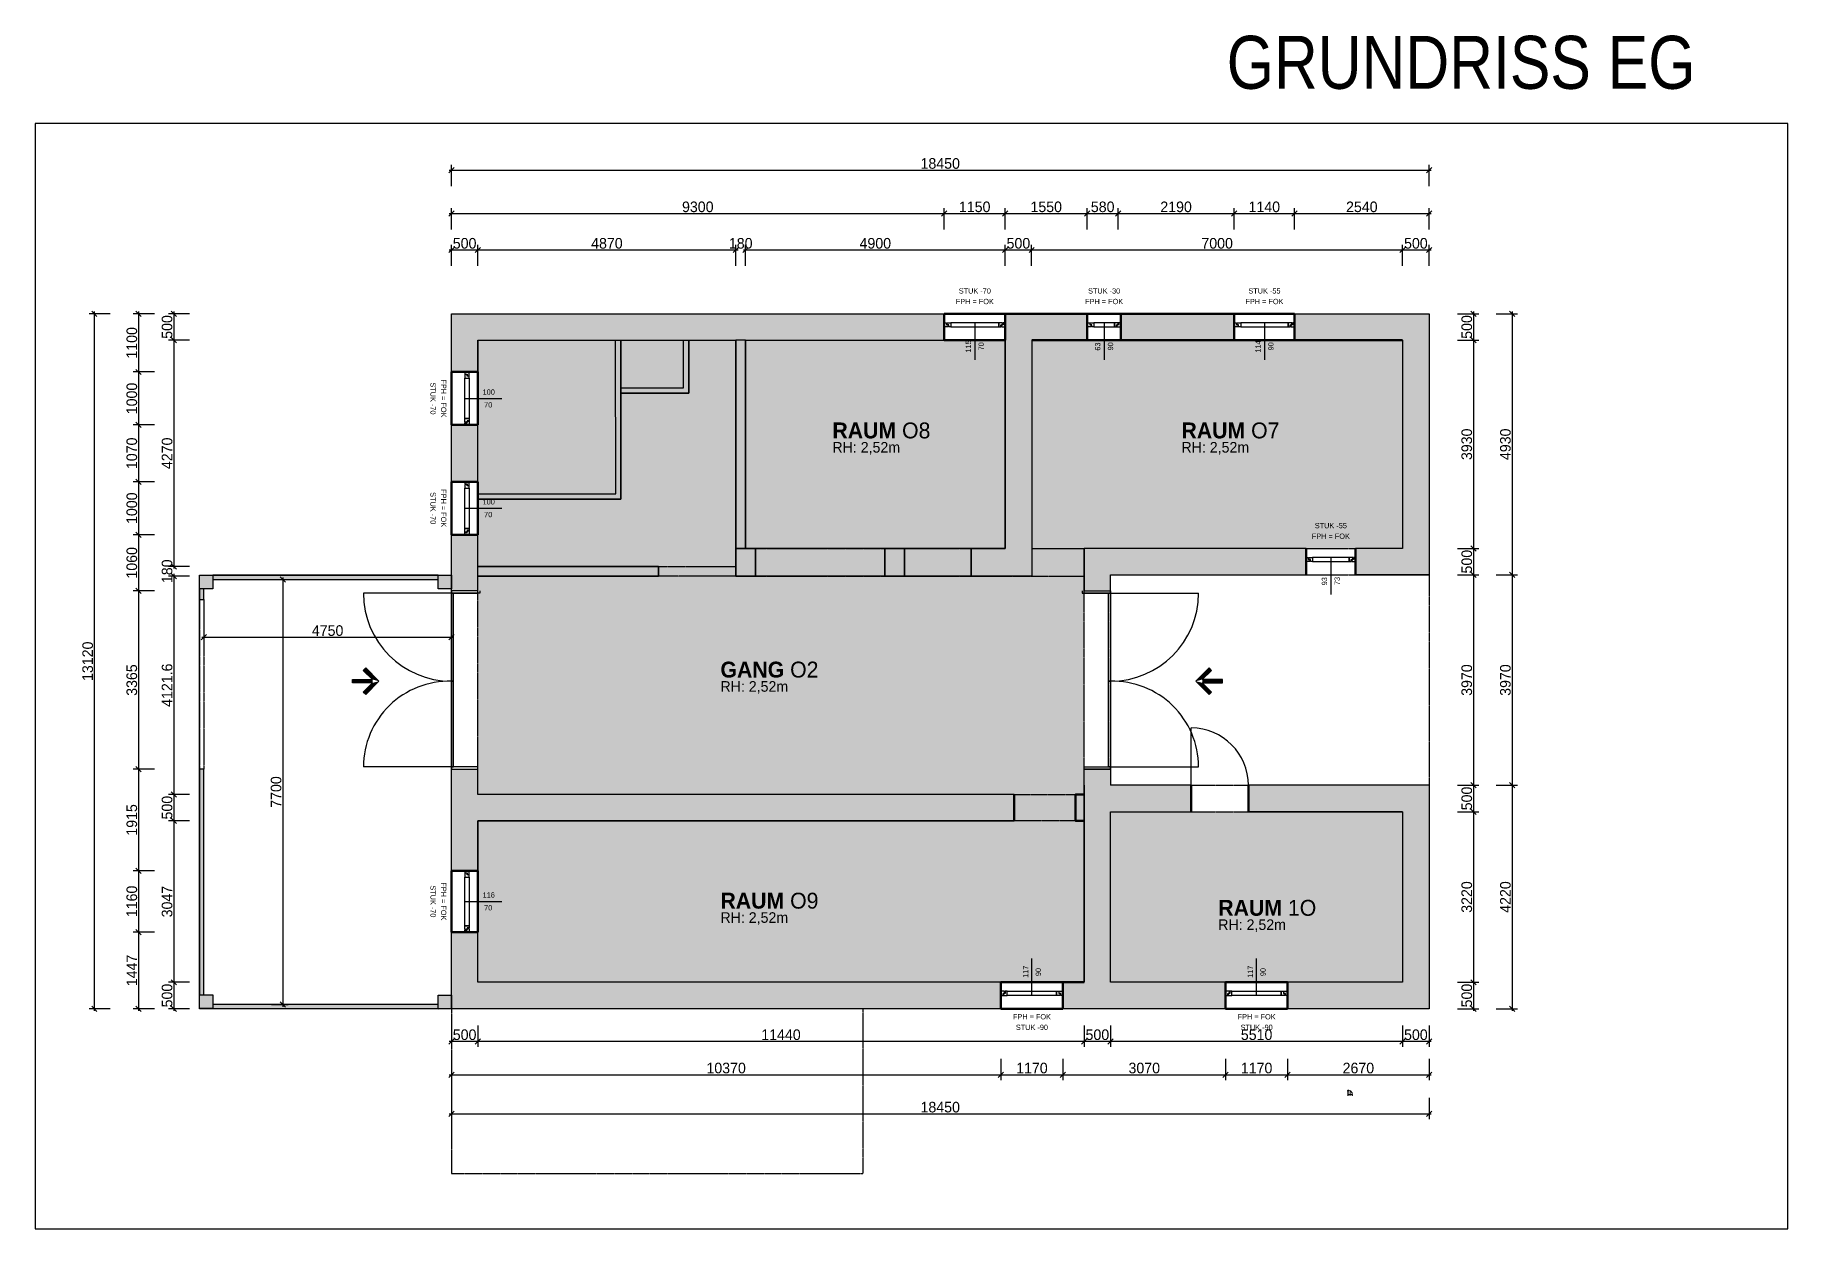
# Model space of a CAD drawing. Header units: metres. Extents: x 2773 to 296211, y -82189 to 61223.
# Drawn here: x 113861 to 146937, y -31770 to -9235 of the extents above; entities that cross this region are included whole.
import ezdxf
from ezdxf.enums import TextEntityAlignment as Align

# ---------------------------------------------------------------- set-up
doc = ezdxf.new("R2010")
doc.units = ezdxf.units.M
doc.header["$LTSCALE"] = 0.5
doc.header["$PDMODE"] = 3
doc.linetypes.add('DASHED2', pattern=[9.525, 6.35, -3.175])
doc.layers.add('-help', color=4, linetype='Continuous', plot=False)
doc.layers.add('KON_HL', color=4, linetype='Continuous', plot=False)
for name, color, linetype, lineweight in [('03 Trockenbau', 30, 'Continuous', 15), ('12 Innentüren', 7, 'Continuous', 5), ('KON_05', 5, 'Continuous', 50)]:
    doc.layers.add(name, color=color, linetype=linetype, lineweight=lineweight)
doc.layers.add('05A Massivholz', color=7, linetype='Continuous', lineweight=20, true_color=0xb85600)
for name, color, linetype in [('AM_6', 7, 'Continuous'), ('KON_025', 1, 'Continuous'), ('KON_050', 5, 'Continuous'), ('KON_MASS', 1, 'Continuous'), ('KON_SCHRAFF', 1, 'Continuous'), ('KON_STRICHLINIE', 1, 'DASHED2'), ('KON_TEXT', 1, 'Continuous')]:
    doc.layers.add(name, color=color, linetype=linetype)
doc.styles.add('Arial Narrow 3 skalliert', font='ARIALN.TTF', dxfattribs={"height": 3})
doc.styles.add('Century_Gothic', font='GOTHIC.TTF')
doc.dimstyles.new('ISO-50 -IR', dxfattribs={"dimscale": 0.5, "dimtxt": 0.2, "dimasz": 0.225, "dimexe": 0.2, "dimexo": 0.1, "dimgap": 0.05, "dimtad": 1, "dimdec": 0, "dimlfac": 100, "dimdsep": 46, "dimtxsty": 'Century_Gothic', "dimblk": 'OBLIQUE', "dimcen": 2.5, "dimdle": 0.2, "dimadec": 1, "dimazin": 0, "dimtfac": 1, "dimtdec": 0, "dimtix": 1, "dimtmove": 2, "dimatfit": 3, "dimldrblk": 'ARCHTICK', "dimfxl": 0.25, "dimfxlon": 1, "dimarcsym": 0})
doc.dimstyles.new('M - 20 - HTL HALLSTATT$0', dxfattribs={"dimscale": 200, "dimtxt": 1.5, "dimasz": 0.5, "dimexe": 0.5, "dimexo": 0.2, "dimgap": 0.1, "dimtad": 1, "dimdec": 1, "dimdsep": 46, "dimtxsty": 'Century_Gothic', "dimblk": 'OBLIQUE', "dimcen": 0, "dimdle": 0.2, "dimclrd": 256, "dimclre": 256, "dimclrt": 256, "dimadec": 1, "dimazin": 0, "dimtfac": 1, "dimtdec": 1, "dimtix": 1, "dimtofl": 0, "dimtmove": 2, "dimatfit": 3, "dimldrblk": 'DOT', "dimfxl": 1.5, "dimfxlon": 1, "dimlwd": -1, "dimlwe": -1, "dimarcsym": 0})

msp = doc.modelspace()

# ---------------------------------------------------------------- texts
at = {"layer": 'AM_6', "insert": (145191.33, -9250.01), "char_height": 1000, "width": 11389.741, "attachment_point": 3, "style": 'Arial Narrow 3 skalliert'}
msp.add_mtext('GRUNDRISS EG', dxfattribs=at)
at = {"layer": 'KON_TEXT', "width": 3182.4376, "attachment_point": 1, "style": 'Arial Narrow 3 skalliert'}
for s, insert, char_height in [('{\\fCentury Gothic|b1|i0|c0|p34;RAUM\\fCentury Gothic|b0|i0|c0|p34; O8}', (128905.77, -16548.16), 300), ('{\\fCentury Gothic|b1|i0|c0|p34;RAUM\\fCentury Gothic|b0|i0|c0|p34; O7}', (135492.15, -16548.16), 300), ('{\\fCentury Gothic|b0|i0|c0|p34;RH: 2,52m}', (128905.77, -16916.33), 200), ('{\\fCentury Gothic|b0|i0|c0|p34;RH: 2,52m}', (135492.15, -16916.33), 200), ('{\\fCentury Gothic|b1|i0|c0|p34;GANG \\fCentury Gothic|b0|i0|c0|p34;O2}', (126793.28, -21061.81), 300), ('{\\fCentury Gothic|b0|i0|c0|p34;RH: 2,52m}', (126793.28, -21429.98), 200), ('{\\fCentury Gothic|b1|i0|c0|p34;RAUM\\fCentury Gothic|b0|i0|c0|p34; O9}', (126793.28, -25423.92), 300), ('{\\fCentury Gothic|b0|i0|c0|p34;RH: 2,52m}', (126793.28, -25792.09), 200), ('{\\fCentury Gothic|b1|i0|c0|p34;RAUM\\fCentury Gothic|b0|i0|c0|p34; 1O}', (136186.75, -25558.69), 300), ('{\\fCentury Gothic|b0|i0|c0|p34;RH: 2,52m}', (136186.75, -25926.86), 200)]:
    msp.add_mtext(s, dxfattribs=dict(at, insert=insert, char_height=char_height))

# ---------------------------------------------------------------- blocks, each defined once
blk = doc.blocks.new('PFEIL_E1')
blk.add_lwpolyline([(-0.82, -1.18), (-1, -1), (0, 0), (1, -1), (0.82, -1.18), (0.12, -0.48), (0.12, -2), (-0.13, -2), (-0.13, -0.48)], close=True)
for points in [[(-1, -1), (-0.82, -1.18), (0, 0), (-0.13, -0.48)], [(-0.13, -0.48), (0.12, -0.48), (-0.13, -2), (0.12, -2)], [(0, 0), (0.12, -0.48), (1, -1), (0.82, -1.18)]]:
    blk.add_solid(points)
blk = doc.blocks.new('fen')
for points in [[(-0.04, -0.07), (0, -0.07), (0, 0), (-0.08, 0), (-0.08, -0.04), (-0.04, -0.04)], [(-0.04, -0.05), (-0.08, -0.05), (-0.08, -0.12), (0, -0.12), (0, -0.08), (-0.04, -0.08)]]:
    blk.add_lwpolyline(points, close=True)
blk = doc.blocks.new('*D423')
at = {"layer": 'Defpoints', "color": 0, "transparency": 16777216}
for p in [(0, 0), (1.17, 0), (1.17, 0)]:
    blk.add_point(p, dxfattribs=at)
at = {"color": 0, "transparency": 16777216, "insert": (0.465, 0.45), "char_height": 0.1, "attachment_point": 5, "rotation": 90, "style": 'Century_Gothic'}
blk.add_mtext('117', dxfattribs=at)
blk = doc.blocks.new('_ArchTick')
at = {"color": 0, "linetype": 'Continuous', "const_width": 0.15}
blk.add_lwpolyline([(-0.5, -0.5), (0.5, 0.5)], dxfattribs=at)
blk = doc.blocks.new('_None')
blk = doc.blocks.new('IT 80 WS12 1')
at = {"layer": '05A Massivholz'}
blk.add_line((0.88, 0), (0.88, -0.12), dxfattribs=at)
for points in [[(-0.05, 0), (0, 0), (0, -0.12), (-0.05, -0.12)], [(0.93, 0), (0.88, 0), (0.88, -0.12), (0.92, -0.12)]]:
    blk.add_lwpolyline(points, dxfattribs=at)
at = {"layer": '12 Innentüren'}
for p, q in [((0, 0), (0, 0.04)), ((0, 0.04), (0.08, 0.02)), ((0, 0.03), (0, 0.03)), ((0, 0.03), (0, 0.03)), ((0.01, 0.04), (0.08, 0.03)), ((0.01, 0.03), (0.08, 0.02)), ((0.01, 0.01), (0.01, -0.03)), ((0.02, 0), (0.02, 0)), ((0.44, -0.15), (0.44, 0.74)), ((0, -0.02), (0.01, -0.02)), ((0.01, -0.02), (0.01, -0.02)), ((0.03, 0), (0.02, 0)), ((0.02, 0), (0.02, -0.02)), ((0.02, -0.02), (0.02, 0)), ((0.02, 0), (0.02, 0)), ((0.02, 0), (0.02, -0.01)), ((0.02, -0.01), (0.02, -0.12)), ((0.02, -0.02), (0.02, -0.02)), ((0.02, -0.12), (0.02, -0.09)), ((0.02, -0.09), (0.03, -0.09)), ((0.02, -0.12), (0.02, -0.12)), ((0.02, -0.12), (0.02, -0.12)), ((0.04, 0), (0.03, 0)), ((0.03, 0), (0.03, -0.01)), ((0.03, -0.01), (0.03, 0)), ((0.03, -0.01), (0.03, -0.01)), ((0.03, -0.09), (0.03, -0.12)), ((0.03, -0.12), (0.03, -0.12)), ((0.04, -0.01), (0.04, 0)), ((0.04, -0.12), (0.04, -0.01)), ((0.84, -0.01), (0.84, 0)), ((0.84, 0), (0.84, 0)), ((0.84, 0), (0.84, -0.01)), ((0.84, -0.12), (0.84, -0.01)), ((0.84, -0.01), (0.85, -0.01)), ((0.85, -0.12), (0.84, -0.12)), ((0.85, -0.01), (0.85, 0)), ((0.85, 0), (0.85, 0)), ((0.85, 0), (0.85, -0.02)), ((0.85, -0.02), (0.86, -0.02)), ((0.85, -0.12), (0.85, -0.09)), ((0.85, -0.09), (0.85, -0.09)), ((0.85, -0.09), (0.85, -0.12)), ((0.86, -0.12), (0.85, -0.12)), ((0.86, -0.02), (0.86, 0)), ((0.86, 0), (0.86, 0)), ((0.86, 0), (0.86, -0.01)), ((0.86, -0.01), (0.86, -0.12)), ((0.86, -0.12), (0.86, -0.12))]:
    blk.add_line(p, q, dxfattribs=at)
at = {"layer": '12 Innentüren', "flags": 128}
for points in [[(-0.02, 0.81), (-0.06, 0.81, 0.414214), (-0.06, 0.81), (-0.06, 0.69, -0.414214), (-0.06, 0.69), (-0.08, 0.69, -0.414214), (-0.08, 0.69), (-0.08, 0.83, -0.414214), (-0.08, 0.83), (-0.02, 0.83)], [(0.06, 0.81), (0.1, 0.81, -0.414214), (0.1, 0.81), (0.1, 0.69, 0.414214), (0.1, 0.69), (0.12, 0.69, 0.414214), (0.12, 0.69), (0.12, 0.83, 0.414214), (0.12, 0.83), (0.06, 0.83)]]:
    blk.add_lwpolyline(points, format="xyb", dxfattribs=at)
for points in [[(0.02, -0.02), (0.02, 0), (0.01, 0), (0.01, 0.01), (-0.04, 0.01), (-0.04, 0.01), (-0.05, 0.01), (-0.05, 0), (-0.05, 0), (-0.05, 0.02, -0.414214), (-0.05, 0.03), (0.02, 0.03, -0.414214), (0.02, 0.02), (0.02, -0.02), (0.02, -0.02), (0.02, -0.02)], [(-0.02, 0.83), (-0.02, 0.8, 0.414214), (-0.02, 0.8), (-0.01, 0.8), (-0.01, 0.83), (-0.02, 0.83, 0.414214)], [(-0.01, 0.79), (-0.01, 0.79, -0.414214), (-0.01, 0.79), (-0.01, 0.84, -0.414214), (-0.01, 0.84), (-0.01, 0.84)], [(0.06, 0.79), (0.06, 0.79, 0.414214), (0.06, 0.79), (0.06, 0.84, 0.414214), (0.06, 0.84), (0.06, 0.84)], [(0.06, 0.83), (0.06, 0.8, -0.414214), (0.06, 0.8), (0.06, 0.8), (0.06, 0.83), (0.06, 0.83, -0.414214)], [(0.86, -0.02), (0.86, 0), (0.86, 0), (0.86, 0.01), (0.91, 0.01), (0.91, 0.01), (0.92, 0.01), (0.92, 0), (0.93, 0), (0.93, 0.02, 0.414214), (0.92, 0.03), (0.86, 0.03, 0.414214), (0.85, 0.02), (0.85, -0.02), (0.85, -0.02), (0.86, -0.02)], [(0.85, 0.03), (0.86, 0.03), (0.86, 0.01), (0.85, 0.01), (0.85, 0.02, -0.414214)], [(0.86, 0.01), (0.86, 0.02), (0.87, 0.02), (0.87, 0.01, -0.06387), (0.87, 0, 0.06387), (0.87, 0), (0.87, -0.03), (0.86, -0.03), (0.86, 0, -0.06387), (0.86, 0, 0.06387)], [(0.02, -0.1), (0.02, -0.1), (0.03, -0.1), (0.03, -0.1), (0.03, -0.14, -0.414214), (0.02, -0.14), (-0.04, -0.14, -0.414214), (-0.05, -0.14), (-0.05, -0.12), (-0.04, -0.12), (-0.04, -0.13), (-0.03, -0.13), (-0.03, -0.13), (0.02, -0.13), (0.02, -0.13), (0.02, -0.13)], [(0.85, -0.1), (0.85, -0.1), (0.85, -0.1), (0.85, -0.1), (0.85, -0.14, 0.414214), (0.85, -0.14), (0.92, -0.14, 0.414214), (0.92, -0.14), (0.92, -0.12), (0.92, -0.12), (0.92, -0.13), (0.91, -0.13), (0.91, -0.13), (0.86, -0.13), (0.86, -0.13), (0.85, -0.13)]]:
    blk.add_lwpolyline(points, format="xyb", close=True, dxfattribs=at)
for points in [[(-0.01, 0.13), (-0.01, 0.9), (0.01, 0.9), (0.01, 0.89), (0.04, 0.89), (0.04, 0.87), (0.06, 0.87), (0.06, 0.14), (0.06, 0.08), (0.04, 0.08), (0.04, 0.06), (0.01, 0.06), (0.01, 0.05), (-0.01, 0.05), (-0.01, 0.14)], [(-0.01, 0.9), (-0.01, 0.9), (-0.01, 0.13)], [(-0.01, 0.05), (-0.01, 0.05), (-0.01, 0.14)], [(0.06, 0.13), (0.06, 0.08), (0.04, 0.08), (0.04, 0.06), (0.01, 0.06), (0.01, 0.05), (-0.01, 0.05), (-0.01, 0.13)], [(-0.01, 0.05), (-0.01, 0.05), (-0.01, 0.13)], [(0.01, 0.05), (0.86, 0.05), (0.86, 0.03), (0.85, 0.03), (0.85, 0), (0.83, 0), (0.83, -0.02), (0.63, -0.02), (0.04, -0.02), (0.04, 0), (0.03, 0), (0.03, 0.03), (0.01, 0.03), (0.01, 0.05), (0.01, 0.05)], [(0.01, 0.05), (0.01, 0.05), (0.1, 0.05)], [(0.86, 0.05), (0.86, 0.05), (0.01, 0.05)]]:
    blk.add_lwpolyline(points, dxfattribs=at)
at = {"layer": '12 Innentüren'}
for points in [[(0, -0.02, -0.17114), (0, -0.02), (0, 0.01)], [(0.02, -0.01, 0.278459), (0.01, -0.01), (0.01, 0), (0.01, 0.01, -0.414214), (0.01, 0.01)], [(0.01, -0.02, -0.17114), (0.01, -0.01), (0.01, -0.01), (0.01, -0.01, -0.278459), (0.01, -0.01), (0.01, -0.03), (0.02, -0.03)], [(0.01, -0.02, -0.226983), (0.01, -0.02), (0.01, -0.02)], [(0.01, -0.02), (0.01, -0.02, -0.226983), (0.01, -0.02)]]:
    blk.add_lwpolyline(points, format="xyb", dxfattribs=at)
for points in [[(0, 0), (0, 0), (0, 0.01)], [(0, 0), (0, -0.03), (0.02, -0.03)], [(0.01, 0.01), (0.01, 0.01), (0.01, 0.01)]]:
    blk.add_lwpolyline(points, dxfattribs=at)
for radius in [0.009, 0.006]:
    blk.add_circle((0, 0.04), radius, dxfattribs=at)
for centre, radius, start, end in [((0, 0.04), 0.85, 0.6349, 90.635), ((0.01, 0.01), 0.002, 90, 180), ((0.03, -0.12), 0.005, 270, 0), ((0.84, -0.12), 0.005, 180, 270)]:
    blk.add_arc(centre, radius, start, end, dxfattribs=at)
blk = doc.blocks.new('*D425')
at = {"layer": 'Defpoints', "color": 0, "transparency": 16777216}
for p in [(0, 0.08), (1.135, 0.08), (1.135, 0.08)]:
    blk.add_point(p, dxfattribs=at)
at = {"color": 0, "transparency": 16777216, "insert": (0.447, -0.37), "char_height": 0.1, "attachment_point": 5, "rotation": 90, "style": 'Century_Gothic'}
blk.add_mtext('114', dxfattribs=at)
blk = doc.blocks.new('*D427')
at = {"layer": 'Defpoints', "color": 0, "transparency": 16777216}
for p in [(0, 0.08), (0.625, 0.08), (0.625, 0.08)]:
    blk.add_point(p, dxfattribs=at)
at = {"color": 0, "transparency": 16777216, "insert": (0.192, -0.37), "char_height": 0.1, "attachment_point": 5, "rotation": 90, "style": 'Century_Gothic'}
blk.add_mtext('63', dxfattribs=at)
blk = doc.blocks.new('*D429')
at = {"layer": 'Defpoints', "color": 0, "transparency": 16777216}
for p in [(0, 0.08), (1.145, 0.08), (1.145, 0.08)]:
    blk.add_point(p, dxfattribs=at)
at = {"color": 0, "transparency": 16777216, "insert": (0.452, -0.37), "char_height": 0.1, "attachment_point": 5, "rotation": 90, "style": 'Century_Gothic'}
blk.add_mtext('115', dxfattribs=at)
blk = doc.blocks.new('*D437')
at = {"layer": 'Defpoints', "color": 0, "transparency": 16777216}
for p in [(1, 0), (1, 0), (0, 0)]:
    blk.add_point(p, dxfattribs=at)
at = {"color": 0, "transparency": 16777216, "insert": (0.38, 0.45), "char_height": 0.1, "attachment_point": 5, "rotation": 90, "style": 'Century_Gothic'}
blk.add_mtext('100', dxfattribs=at)
blk = doc.blocks.new('*D439')
at = {"layer": 'Defpoints', "color": 0, "transparency": 16777216}
for p in [(1.16, 0), (1.16, 0), (0, 0)]:
    blk.add_point(p, dxfattribs=at)
at = {"color": 0, "transparency": 16777216, "insert": (0.46, 0.45), "char_height": 0.1, "attachment_point": 5, "rotation": 90, "style": 'Century_Gothic'}
blk.add_mtext('116', dxfattribs=at)
blk = doc.blocks.new('_Oblique')
at = {"color": 0, "linetype": 'ByBlock', "lineweight": -2}
blk.add_line((-0.5, -0.5), (0.5, 0.5), dxfattribs=at)
blk = doc.blocks.new('*D526')
at = {"layer": 'Defpoints', "color": 0, "transparency": 16777216}
for p in [(122216, -13292), (121716, -14495), (122216, -14995)]:
    blk.add_point(p, dxfattribs=at)
at = {"layer": 'KON_MASS', "transparency": 16777216}
for p, q in [((121716, -13592), (121716, -13192)), ((122216, -13592), (122216, -13192)), ((121676, -13292), (122256, -13292))]:
    blk.add_line(p, q, dxfattribs=at)
at = {"layer": 'KON_MASS', "transparency": 16777216, "xscale": 100, "yscale": 100, "zscale": 100, "rotation": 180}
blk.add_blockref('_Oblique', (121716, -13292), dxfattribs=at)
at = {"layer": 'KON_MASS', "transparency": 16777216, "xscale": 100, "yscale": 100, "zscale": 100}
blk.add_blockref('_Oblique', (122216, -13292), dxfattribs=at)
at = {"layer": 'KON_MASS', "transparency": 16777216, "insert": (121966, -13167), "char_height": 200, "attachment_point": 5, "style": 'Century_Gothic'}
blk.add_mtext('500', dxfattribs=at)
blk = doc.blocks.new('_Dot')
at = {"color": 0, "linetype": 'ByBlock', "lineweight": -2}
blk.add_line((-0.5, 0), (-1, 0), dxfattribs=at)
at = {"color": 0, "linetype": 'ByBlock', "const_width": 0.5}
blk.add_lwpolyline([(-0.25, 0, 1), (0.25, 0, 1)], format="xyb", close=True, dxfattribs=at)
blk = doc.blocks.new('*D527')
at = {"layer": 'Defpoints', "color": 0, "transparency": 16777216}
for p in [(127086, -13292), (122216, -14995), (127086, -14995)]:
    blk.add_point(p, dxfattribs=at)
at = {"layer": 'KON_MASS', "transparency": 16777216}
for p, q in [((122216, -13592), (122216, -13192)), ((127086, -13592), (127086, -13192)), ((122176, -13292), (127126, -13292))]:
    blk.add_line(p, q, dxfattribs=at)
at = {"layer": 'KON_MASS', "transparency": 16777216, "xscale": 100, "yscale": 100, "zscale": 100, "rotation": 180}
blk.add_blockref('_Oblique', (122216, -13292), dxfattribs=at)
at = {"layer": 'KON_MASS', "transparency": 16777216, "xscale": 100, "yscale": 100, "zscale": 100}
blk.add_blockref('_Oblique', (127086, -13292), dxfattribs=at)
at = {"layer": 'KON_MASS', "transparency": 16777216, "insert": (124651, -13167), "char_height": 200, "attachment_point": 5, "style": 'Century_Gothic'}
blk.add_mtext('4870', dxfattribs=at)
blk = doc.blocks.new('*D528')
at = {"layer": 'Defpoints', "color": 0, "transparency": 16777216}
for p in [(127266, -13292), (127086, -14995), (127266, -14995)]:
    blk.add_point(p, dxfattribs=at)
at = {"layer": 'KON_MASS', "transparency": 16777216}
for p, q in [((127086, -13592), (127086, -13192)), ((127266, -13592), (127266, -13192))]:
    blk.add_line(p, q, dxfattribs=at)
at = {"layer": 'KON_MASS', "transparency": 16777216, "insert": (127176, -13167), "char_height": 200, "attachment_point": 5, "style": 'Century_Gothic'}
blk.add_mtext('180', dxfattribs=at)
blk = doc.blocks.new('*D529')
at = {"layer": 'Defpoints', "color": 0, "transparency": 16777216}
for p in [(132166, -13292), (132166, -14495), (127266, -14995)]:
    blk.add_point(p, dxfattribs=at)
at = {"layer": 'KON_MASS', "transparency": 16777216}
for p, q in [((127266, -13592), (127266, -13192)), ((132166, -13592), (132166, -13192)), ((127226, -13292), (132206, -13292))]:
    blk.add_line(p, q, dxfattribs=at)
at = {"layer": 'KON_MASS', "transparency": 16777216, "xscale": 100, "yscale": 100, "zscale": 100, "rotation": 180}
blk.add_blockref('_Oblique', (127266, -13292), dxfattribs=at)
at = {"layer": 'KON_MASS', "transparency": 16777216, "xscale": 100, "yscale": 100, "zscale": 100}
blk.add_blockref('_Oblique', (132166, -13292), dxfattribs=at)
at = {"layer": 'KON_MASS', "transparency": 16777216, "insert": (129716, -13167), "char_height": 200, "attachment_point": 5, "style": 'Century_Gothic'}
blk.add_mtext('4900', dxfattribs=at)
blk = doc.blocks.new('*D530')
at = {"layer": 'Defpoints', "color": 0, "transparency": 16777216}
for p in [(132666, -13292), (132166, -14495), (132666, -14995)]:
    blk.add_point(p, dxfattribs=at)
at = {"layer": 'KON_MASS', "transparency": 16777216}
for p, q in [((132166, -13592), (132166, -13192)), ((132666, -13592), (132666, -13192)), ((132126, -13292), (132706, -13292))]:
    blk.add_line(p, q, dxfattribs=at)
at = {"layer": 'KON_MASS', "transparency": 16777216, "xscale": 100, "yscale": 100, "zscale": 100, "rotation": 180}
blk.add_blockref('_Oblique', (132166, -13292), dxfattribs=at)
at = {"layer": 'KON_MASS', "transparency": 16777216, "xscale": 100, "yscale": 100, "zscale": 100}
blk.add_blockref('_Oblique', (132666, -13292), dxfattribs=at)
at = {"layer": 'KON_MASS', "transparency": 16777216, "insert": (132416, -13167), "char_height": 200, "attachment_point": 5, "style": 'Century_Gothic'}
blk.add_mtext('500', dxfattribs=at)
blk = doc.blocks.new('*D531')
at = {"layer": 'Defpoints', "color": 0, "transparency": 16777216}
for p in [(139666, -13292), (132666, -14995), (139666, -14995)]:
    blk.add_point(p, dxfattribs=at)
at = {"layer": 'KON_MASS', "transparency": 16777216}
for p, q in [((132666, -13592), (132666, -13192)), ((139666, -13592), (139666, -13192)), ((132626, -13292), (139706, -13292))]:
    blk.add_line(p, q, dxfattribs=at)
at = {"layer": 'KON_MASS', "transparency": 16777216, "xscale": 100, "yscale": 100, "zscale": 100, "rotation": 180}
blk.add_blockref('_Oblique', (132666, -13292), dxfattribs=at)
at = {"layer": 'KON_MASS', "transparency": 16777216, "xscale": 100, "yscale": 100, "zscale": 100}
blk.add_blockref('_Oblique', (139666, -13292), dxfattribs=at)
at = {"layer": 'KON_MASS', "transparency": 16777216, "insert": (136166, -13167), "char_height": 200, "attachment_point": 5, "style": 'Century_Gothic'}
blk.add_mtext('7000', dxfattribs=at)
blk = doc.blocks.new('*D532')
at = {"layer": 'Defpoints', "color": 0, "transparency": 16777216}
for p in [(140166, -13292), (140166, -14495), (139666, -14995)]:
    blk.add_point(p, dxfattribs=at)
at = {"layer": 'KON_MASS', "transparency": 16777216}
for p, q in [((139666, -13592), (139666, -13192)), ((140166, -13592), (140166, -13192)), ((139626, -13292), (140206, -13292))]:
    blk.add_line(p, q, dxfattribs=at)
at = {"layer": 'KON_MASS', "transparency": 16777216, "xscale": 100, "yscale": 100, "zscale": 100, "rotation": 180}
blk.add_blockref('_Oblique', (139666, -13292), dxfattribs=at)
at = {"layer": 'KON_MASS', "transparency": 16777216, "xscale": 100, "yscale": 100, "zscale": 100}
blk.add_blockref('_Oblique', (140166, -13292), dxfattribs=at)
at = {"layer": 'KON_MASS', "transparency": 16777216, "insert": (139916, -13167), "char_height": 200, "attachment_point": 5, "style": 'Century_Gothic'}
blk.add_mtext('500', dxfattribs=at)
blk = doc.blocks.new('*D534')
at = {"layer": 'Defpoints', "color": 0, "transparency": 16777216}
for p in [(131016, -12604), (121716, -14495), (131016, -14495)]:
    blk.add_point(p, dxfattribs=at)
at = {"layer": 'KON_MASS', "transparency": 16777216}
for p, q in [((121716, -12904), (121716, -12504)), ((131016, -12904), (131016, -12504)), ((121676, -12604), (131056, -12604))]:
    blk.add_line(p, q, dxfattribs=at)
at = {"layer": 'KON_MASS', "transparency": 16777216, "xscale": 100, "yscale": 100, "zscale": 100, "rotation": 180}
blk.add_blockref('_Oblique', (121716, -12604), dxfattribs=at)
at = {"layer": 'KON_MASS', "transparency": 16777216, "xscale": 100, "yscale": 100, "zscale": 100}
blk.add_blockref('_Oblique', (131016, -12604), dxfattribs=at)
at = {"layer": 'KON_MASS', "transparency": 16777216, "insert": (126366, -12479), "char_height": 200, "attachment_point": 5, "style": 'Century_Gothic'}
blk.add_mtext('9300', dxfattribs=at)
blk = doc.blocks.new('*D535')
at = {"layer": 'Defpoints', "color": 0, "transparency": 16777216}
for p in [(132166, -12604), (131016, -14495), (132166, -14495)]:
    blk.add_point(p, dxfattribs=at)
at = {"layer": 'KON_MASS', "transparency": 16777216}
for p, q in [((131016, -12904), (131016, -12504)), ((132166, -12904), (132166, -12504)), ((130976, -12604), (132206, -12604))]:
    blk.add_line(p, q, dxfattribs=at)
at = {"layer": 'KON_MASS', "transparency": 16777216, "xscale": 100, "yscale": 100, "zscale": 100, "rotation": 180}
blk.add_blockref('_Oblique', (131016, -12604), dxfattribs=at)
at = {"layer": 'KON_MASS', "transparency": 16777216, "xscale": 100, "yscale": 100, "zscale": 100}
blk.add_blockref('_Oblique', (132166, -12604), dxfattribs=at)
at = {"layer": 'KON_MASS', "transparency": 16777216, "insert": (131591, -12479), "char_height": 200, "attachment_point": 5, "style": 'Century_Gothic'}
blk.add_mtext('1150', dxfattribs=at)
blk = doc.blocks.new('*D536')
at = {"layer": 'Defpoints', "color": 0, "transparency": 16777216}
for p in [(133716, -12604), (132166, -14495), (133716, -14495)]:
    blk.add_point(p, dxfattribs=at)
at = {"layer": 'KON_MASS', "transparency": 16777216}
for p, q in [((132166, -12904), (132166, -12504)), ((133716, -12904), (133716, -12504)), ((132126, -12604), (133756, -12604))]:
    blk.add_line(p, q, dxfattribs=at)
at = {"layer": 'KON_MASS', "transparency": 16777216, "xscale": 100, "yscale": 100, "zscale": 100, "rotation": 180}
blk.add_blockref('_Oblique', (132166, -12604), dxfattribs=at)
at = {"layer": 'KON_MASS', "transparency": 16777216, "xscale": 100, "yscale": 100, "zscale": 100}
blk.add_blockref('_Oblique', (133716, -12604), dxfattribs=at)
at = {"layer": 'KON_MASS', "transparency": 16777216, "insert": (132941, -12479), "char_height": 200, "attachment_point": 5, "style": 'Century_Gothic'}
blk.add_mtext('1550', dxfattribs=at)
blk = doc.blocks.new('*D537')
at = {"layer": 'Defpoints', "color": 0, "transparency": 16777216}
for p in [(134296, -12604), (133716, -14495), (134296, -14495)]:
    blk.add_point(p, dxfattribs=at)
at = {"layer": 'KON_MASS', "transparency": 16777216}
for p, q in [((133716, -12904), (133716, -12504)), ((134296, -12904), (134296, -12504)), ((133676, -12604), (134336, -12604))]:
    blk.add_line(p, q, dxfattribs=at)
at = {"layer": 'KON_MASS', "transparency": 16777216, "xscale": 100, "yscale": 100, "zscale": 100, "rotation": 180}
blk.add_blockref('_Oblique', (133716, -12604), dxfattribs=at)
at = {"layer": 'KON_MASS', "transparency": 16777216, "xscale": 100, "yscale": 100, "zscale": 100}
blk.add_blockref('_Oblique', (134296, -12604), dxfattribs=at)
at = {"layer": 'KON_MASS', "transparency": 16777216, "insert": (134006, -12479), "char_height": 200, "attachment_point": 5, "style": 'Century_Gothic'}
blk.add_mtext('580', dxfattribs=at)
blk = doc.blocks.new('*D538')
at = {"layer": 'Defpoints', "color": 0, "transparency": 16777216}
for p in [(136486, -12604), (134296, -14495), (136486, -14495)]:
    blk.add_point(p, dxfattribs=at)
at = {"layer": 'KON_MASS', "transparency": 16777216}
for p, q in [((134296, -12904), (134296, -12504)), ((136486, -12904), (136486, -12504)), ((134256, -12604), (136526, -12604))]:
    blk.add_line(p, q, dxfattribs=at)
at = {"layer": 'KON_MASS', "transparency": 16777216, "xscale": 100, "yscale": 100, "zscale": 100, "rotation": 180}
blk.add_blockref('_Oblique', (134296, -12604), dxfattribs=at)
at = {"layer": 'KON_MASS', "transparency": 16777216, "xscale": 100, "yscale": 100, "zscale": 100}
blk.add_blockref('_Oblique', (136486, -12604), dxfattribs=at)
at = {"layer": 'KON_MASS', "transparency": 16777216, "insert": (135391, -12479), "char_height": 200, "attachment_point": 5, "style": 'Century_Gothic'}
blk.add_mtext('2190', dxfattribs=at)
blk = doc.blocks.new('*D539')
at = {"layer": 'Defpoints', "color": 0, "transparency": 16777216}
for p in [(137626, -12604), (136486, -14495), (137626, -14495)]:
    blk.add_point(p, dxfattribs=at)
at = {"layer": 'KON_MASS', "transparency": 16777216}
for p, q in [((136486, -12904), (136486, -12504)), ((137626, -12904), (137626, -12504)), ((136446, -12604), (137666, -12604))]:
    blk.add_line(p, q, dxfattribs=at)
at = {"layer": 'KON_MASS', "transparency": 16777216, "xscale": 100, "yscale": 100, "zscale": 100, "rotation": 180}
blk.add_blockref('_Oblique', (136486, -12604), dxfattribs=at)
at = {"layer": 'KON_MASS', "transparency": 16777216, "xscale": 100, "yscale": 100, "zscale": 100}
blk.add_blockref('_Oblique', (137626, -12604), dxfattribs=at)
at = {"layer": 'KON_MASS', "transparency": 16777216, "insert": (137056, -12479), "char_height": 200, "attachment_point": 5, "style": 'Century_Gothic'}
blk.add_mtext('1140', dxfattribs=at)
blk = doc.blocks.new('*D540')
at = {"layer": 'Defpoints', "color": 0, "transparency": 16777216}
for p in [(140166, -12604), (137626, -14495), (140166, -14495)]:
    blk.add_point(p, dxfattribs=at)
at = {"layer": 'KON_MASS', "transparency": 16777216}
for p, q in [((137626, -12904), (137626, -12504)), ((140166, -12904), (140166, -12504)), ((137586, -12604), (140206, -12604))]:
    blk.add_line(p, q, dxfattribs=at)
at = {"layer": 'KON_MASS', "transparency": 16777216, "xscale": 100, "yscale": 100, "zscale": 100, "rotation": 180}
blk.add_blockref('_Oblique', (137626, -12604), dxfattribs=at)
at = {"layer": 'KON_MASS', "transparency": 16777216, "xscale": 100, "yscale": 100, "zscale": 100}
blk.add_blockref('_Oblique', (140166, -12604), dxfattribs=at)
at = {"layer": 'KON_MASS', "transparency": 16777216, "insert": (138896, -12479), "char_height": 200, "attachment_point": 5, "style": 'Century_Gothic'}
blk.add_mtext('2540', dxfattribs=at)
blk = doc.blocks.new('*D541')
at = {"layer": 'Defpoints', "color": 0, "transparency": 16777216}
for p in [(140166, -11785), (121716, -14495), (140166, -14495)]:
    blk.add_point(p, dxfattribs=at)
at = {"layer": 'KON_MASS', "transparency": 16777216}
for p, q in [((121676, -11785), (140206, -11785)), ((121716, -12085), (121716, -11685)), ((140166, -12085), (140166, -11685))]:
    blk.add_line(p, q, dxfattribs=at)
at = {"layer": 'KON_MASS', "transparency": 16777216, "xscale": 100, "yscale": 100, "zscale": 100, "rotation": 180}
blk.add_blockref('_Oblique', (121716, -11785), dxfattribs=at)
at = {"layer": 'KON_MASS', "transparency": 16777216, "xscale": 100, "yscale": 100, "zscale": 100}
blk.add_blockref('_Oblique', (140166, -11785), dxfattribs=at)
at = {"layer": 'KON_MASS', "transparency": 16777216, "insert": (130941, -11660), "char_height": 200, "attachment_point": 5, "style": 'Century_Gothic'}
blk.add_mtext('18450', dxfattribs=at)
blk = doc.blocks.new('*D542')
at = {"layer": 'Defpoints', "color": 0, "transparency": 16777216}
for p in [(140166, -14495), (139666, -14995), (141002, -14995)]:
    blk.add_point(p, dxfattribs=at)
at = {"layer": 'KON_MASS', "transparency": 16777216}
for p, q in [((140702, -14495), (141102, -14495)), ((141002, -14455), (141002, -15035)), ((140702, -14995), (141102, -14995))]:
    blk.add_line(p, q, dxfattribs=at)
at = {"layer": 'KON_MASS', "transparency": 16777216, "xscale": 100, "yscale": 100, "zscale": 100}
for p, rotation in [((141002, -14495), 90), ((141002, -14995), 270)]:
    blk.add_blockref('_Oblique', p, dxfattribs=dict(at, rotation=rotation))
at = {"layer": 'KON_MASS', "transparency": 16777216, "insert": (140877, -14745), "char_height": 200, "attachment_point": 5, "rotation": 90, "style": 'Century_Gothic'}
blk.add_mtext('500', dxfattribs=at)
blk = doc.blocks.new('*D543')
at = {"layer": 'Defpoints', "color": 0, "transparency": 16777216}
for p in [(139666, -14995), (139666, -18925), (141002, -18925)]:
    blk.add_point(p, dxfattribs=at)
at = {"layer": 'KON_MASS', "transparency": 16777216}
for p, q in [((140702, -14995), (141102, -14995)), ((141002, -14955), (141002, -18965)), ((140702, -18925), (141102, -18925))]:
    blk.add_line(p, q, dxfattribs=at)
at = {"layer": 'KON_MASS', "transparency": 16777216, "xscale": 100, "yscale": 100, "zscale": 100}
for p, rotation in [((141002, -14995), 90), ((141002, -18925), 270)]:
    blk.add_blockref('_Oblique', p, dxfattribs=dict(at, rotation=rotation))
at = {"layer": 'KON_MASS', "transparency": 16777216, "insert": (140877, -16960), "char_height": 200, "attachment_point": 5, "rotation": 90, "style": 'Century_Gothic'}
blk.add_mtext('3930', dxfattribs=at)
blk = doc.blocks.new('*D544')
at = {"layer": 'Defpoints', "color": 0, "transparency": 16777216}
for p in [(139666, -18925), (139666, -19425), (141002, -19425)]:
    blk.add_point(p, dxfattribs=at)
at = {"layer": 'KON_MASS', "transparency": 16777216}
for p, q in [((140702, -18925), (141102, -18925)), ((141002, -18885), (141002, -19465)), ((140702, -19425), (141102, -19425))]:
    blk.add_line(p, q, dxfattribs=at)
at = {"layer": 'KON_MASS', "transparency": 16777216, "xscale": 100, "yscale": 100, "zscale": 100}
for p, rotation in [((141002, -18925), 90), ((141002, -19425), 270)]:
    blk.add_blockref('_Oblique', p, dxfattribs=dict(at, rotation=rotation))
at = {"layer": 'KON_MASS', "transparency": 16777216, "insert": (140877, -19175), "char_height": 200, "attachment_point": 5, "rotation": 90, "style": 'Century_Gothic'}
blk.add_mtext('500', dxfattribs=at)
blk = doc.blocks.new('*D545')
at = {"layer": 'Defpoints', "color": 0, "transparency": 16777216}
for p in [(139666, -19425), (140166, -23395), (141002, -23395)]:
    blk.add_point(p, dxfattribs=at)
at = {"layer": 'KON_MASS', "transparency": 16777216}
for p, q in [((140702, -19425), (141102, -19425)), ((141002, -19385), (141002, -23435)), ((140702, -23395), (141102, -23395))]:
    blk.add_line(p, q, dxfattribs=at)
at = {"layer": 'KON_MASS', "transparency": 16777216, "xscale": 100, "yscale": 100, "zscale": 100}
for p, rotation in [((141002, -19425), 90), ((141002, -23395), 270)]:
    blk.add_blockref('_Oblique', p, dxfattribs=dict(at, rotation=rotation))
at = {"layer": 'KON_MASS', "transparency": 16777216, "insert": (140877, -21410), "char_height": 200, "attachment_point": 5, "rotation": 90, "style": 'Century_Gothic'}
blk.add_mtext('3970', dxfattribs=at)
blk = doc.blocks.new('*D546')
at = {"layer": 'Defpoints', "color": 0, "transparency": 16777216}
for p in [(140166, -23395), (139666, -23895), (141002, -23895)]:
    blk.add_point(p, dxfattribs=at)
at = {"layer": 'KON_MASS', "transparency": 16777216}
for p, q in [((140702, -23395), (141102, -23395)), ((141002, -23355), (141002, -23935)), ((140702, -23895), (141102, -23895))]:
    blk.add_line(p, q, dxfattribs=at)
at = {"layer": 'KON_MASS', "transparency": 16777216, "xscale": 100, "yscale": 100, "zscale": 100}
for p, rotation in [((141002, -23395), 90), ((141002, -23895), 270)]:
    blk.add_blockref('_Oblique', p, dxfattribs=dict(at, rotation=rotation))
at = {"layer": 'KON_MASS', "transparency": 16777216, "insert": (140877, -23645), "char_height": 200, "attachment_point": 5, "rotation": 90, "style": 'Century_Gothic'}
blk.add_mtext('500', dxfattribs=at)
blk = doc.blocks.new('*D547')
at = {"layer": 'Defpoints', "color": 0, "transparency": 16777216}
for p in [(139666, -23895), (139666, -27115), (141002, -27115)]:
    blk.add_point(p, dxfattribs=at)
at = {"layer": 'KON_MASS', "transparency": 16777216}
for p, q in [((140702, -23895), (141102, -23895)), ((141002, -23855), (141002, -27155)), ((140702, -27115), (141102, -27115))]:
    blk.add_line(p, q, dxfattribs=at)
at = {"layer": 'KON_MASS', "transparency": 16777216, "xscale": 100, "yscale": 100, "zscale": 100}
for p, rotation in [((141002, -23895), 90), ((141002, -27115), 270)]:
    blk.add_blockref('_Oblique', p, dxfattribs=dict(at, rotation=rotation))
at = {"layer": 'KON_MASS', "transparency": 16777216, "insert": (140877, -25505), "char_height": 200, "attachment_point": 5, "rotation": 90, "style": 'Century_Gothic'}
blk.add_mtext('3220', dxfattribs=at)
blk = doc.blocks.new('*D548')
at = {"layer": 'Defpoints', "color": 0, "transparency": 16777216}
for p in [(139666, -27115), (140166, -27615), (141002, -27615)]:
    blk.add_point(p, dxfattribs=at)
at = {"layer": 'KON_MASS', "transparency": 16777216}
for p, q in [((140702, -27115), (141102, -27115)), ((141002, -27075), (141002, -27655)), ((140702, -27615), (141102, -27615))]:
    blk.add_line(p, q, dxfattribs=at)
at = {"layer": 'KON_MASS', "transparency": 16777216, "xscale": 100, "yscale": 100, "zscale": 100}
for p, rotation in [((141002, -27115), 90), ((141002, -27615), 270)]:
    blk.add_blockref('_Oblique', p, dxfattribs=dict(at, rotation=rotation))
at = {"layer": 'KON_MASS', "transparency": 16777216, "insert": (140877, -27365), "char_height": 200, "attachment_point": 5, "rotation": 90, "style": 'Century_Gothic'}
blk.add_mtext('500', dxfattribs=at)
blk = doc.blocks.new('*D549')
at = {"layer": 'Defpoints', "color": 0, "transparency": 16777216}
for p in [(140166, -14495), (140166, -19425), (141731, -19425)]:
    blk.add_point(p, dxfattribs=at)
at = {"layer": 'KON_MASS', "transparency": 16777216}
for p, q in [((141431, -14495), (141831, -14495)), ((141731, -14455), (141731, -19465)), ((141431, -19425), (141831, -19425))]:
    blk.add_line(p, q, dxfattribs=at)
at = {"layer": 'KON_MASS', "transparency": 16777216, "xscale": 100, "yscale": 100, "zscale": 100}
for p, rotation in [((141731, -14495), 90), ((141731, -19425), 270)]:
    blk.add_blockref('_Oblique', p, dxfattribs=dict(at, rotation=rotation))
at = {"layer": 'KON_MASS', "transparency": 16777216, "insert": (141606, -16960), "char_height": 200, "attachment_point": 5, "rotation": 90, "style": 'Century_Gothic'}
blk.add_mtext('4930', dxfattribs=at)
blk = doc.blocks.new('*D550')
at = {"layer": 'Defpoints', "color": 0, "transparency": 16777216}
for p in [(140166, -19425), (140166, -23395), (141731, -23395)]:
    blk.add_point(p, dxfattribs=at)
at = {"layer": 'KON_MASS', "transparency": 16777216}
for p, q in [((141431, -19425), (141831, -19425)), ((141731, -19385), (141731, -23435)), ((141431, -23395), (141831, -23395))]:
    blk.add_line(p, q, dxfattribs=at)
at = {"layer": 'KON_MASS', "transparency": 16777216, "xscale": 100, "yscale": 100, "zscale": 100}
for p, rotation in [((141731, -19425), 90), ((141731, -23395), 270)]:
    blk.add_blockref('_Oblique', p, dxfattribs=dict(at, rotation=rotation))
at = {"layer": 'KON_MASS', "transparency": 16777216, "insert": (141606, -21410), "char_height": 200, "attachment_point": 5, "rotation": 90, "style": 'Century_Gothic'}
blk.add_mtext('3970', dxfattribs=at)
blk = doc.blocks.new('*D551')
at = {"layer": 'Defpoints', "color": 0, "transparency": 16777216}
for p in [(140166, -23395), (140166, -27615), (141731, -27615)]:
    blk.add_point(p, dxfattribs=at)
at = {"layer": 'KON_MASS', "transparency": 16777216}
for p, q in [((141431, -23395), (141831, -23395)), ((141731, -23355), (141731, -27655)), ((141431, -27615), (141831, -27615))]:
    blk.add_line(p, q, dxfattribs=at)
at = {"layer": 'KON_MASS', "transparency": 16777216, "xscale": 100, "yscale": 100, "zscale": 100}
for p, rotation in [((141731, -23395), 90), ((141731, -27615), 270)]:
    blk.add_blockref('_Oblique', p, dxfattribs=dict(at, rotation=rotation))
at = {"layer": 'KON_MASS', "transparency": 16777216, "insert": (141606, -25505), "char_height": 200, "attachment_point": 5, "rotation": 90, "style": 'Century_Gothic'}
blk.add_mtext('4220', dxfattribs=at)
blk = doc.blocks.new('*D553')
at = {"layer": 'Defpoints', "color": 0, "transparency": 16777216}
for p in [(139666, -27115), (140166, -27615), (139666, -28230)]:
    blk.add_point(p, dxfattribs=at)
at = {"layer": 'KON_MASS', "transparency": 16777216}
for p, q in [((139666, -27930), (139666, -28330)), ((140166, -27930), (140166, -28330)), ((140206, -28230), (139626, -28230))]:
    blk.add_line(p, q, dxfattribs=at)
at = {"layer": 'KON_MASS', "transparency": 16777216, "xscale": 100, "yscale": 100, "zscale": 100, "rotation": 180}
blk.add_blockref('_Oblique', (139666, -28230), dxfattribs=at)
at = {"layer": 'KON_MASS', "transparency": 16777216, "xscale": 100, "yscale": 100, "zscale": 100}
blk.add_blockref('_Oblique', (140166, -28230), dxfattribs=at)
at = {"layer": 'KON_MASS', "transparency": 16777216, "insert": (139916, -28105), "char_height": 200, "attachment_point": 5, "style": 'Century_Gothic'}
blk.add_mtext('500', dxfattribs=at)
blk = doc.blocks.new('*D554')
at = {"layer": 'Defpoints', "color": 0, "transparency": 16777216}
for p in [(134156, -27115), (139666, -27115), (134156, -28230)]:
    blk.add_point(p, dxfattribs=at)
at = {"layer": 'KON_MASS', "transparency": 16777216}
for p, q in [((134156, -27930), (134156, -28330)), ((139666, -27930), (139666, -28330)), ((139706, -28230), (134116, -28230))]:
    blk.add_line(p, q, dxfattribs=at)
at = {"layer": 'KON_MASS', "transparency": 16777216, "xscale": 100, "yscale": 100, "zscale": 100, "rotation": 180}
blk.add_blockref('_Oblique', (134156, -28230), dxfattribs=at)
at = {"layer": 'KON_MASS', "transparency": 16777216, "xscale": 100, "yscale": 100, "zscale": 100}
blk.add_blockref('_Oblique', (139666, -28230), dxfattribs=at)
at = {"layer": 'KON_MASS', "transparency": 16777216, "insert": (136911, -28105), "char_height": 200, "attachment_point": 5, "style": 'Century_Gothic'}
blk.add_mtext('5510', dxfattribs=at)
blk = doc.blocks.new('*D555')
at = {"layer": 'Defpoints', "color": 0, "transparency": 16777216}
for p in [(133656, -27115), (134156, -27115), (133656, -28230)]:
    blk.add_point(p, dxfattribs=at)
at = {"layer": 'KON_MASS', "transparency": 16777216}
for p, q in [((133656, -27930), (133656, -28330)), ((134156, -27930), (134156, -28330)), ((134196, -28230), (133616, -28230))]:
    blk.add_line(p, q, dxfattribs=at)
at = {"layer": 'KON_MASS', "transparency": 16777216, "xscale": 100, "yscale": 100, "zscale": 100, "rotation": 180}
blk.add_blockref('_Oblique', (133656, -28230), dxfattribs=at)
at = {"layer": 'KON_MASS', "transparency": 16777216, "xscale": 100, "yscale": 100, "zscale": 100}
blk.add_blockref('_Oblique', (134156, -28230), dxfattribs=at)
at = {"layer": 'KON_MASS', "transparency": 16777216, "insert": (133906, -28105), "char_height": 200, "attachment_point": 5, "style": 'Century_Gothic'}
blk.add_mtext('500', dxfattribs=at)
blk = doc.blocks.new('*D556')
at = {"layer": 'Defpoints', "color": 0, "transparency": 16777216}
for p in [(122216, -27115), (133656, -27115), (122216, -28230)]:
    blk.add_point(p, dxfattribs=at)
at = {"layer": 'KON_MASS', "transparency": 16777216}
for p, q in [((122216, -27930), (122216, -28330)), ((133656, -27930), (133656, -28330)), ((133696, -28230), (122176, -28230))]:
    blk.add_line(p, q, dxfattribs=at)
at = {"layer": 'KON_MASS', "transparency": 16777216, "xscale": 100, "yscale": 100, "zscale": 100, "rotation": 180}
blk.add_blockref('_Oblique', (122216, -28230), dxfattribs=at)
at = {"layer": 'KON_MASS', "transparency": 16777216, "xscale": 100, "yscale": 100, "zscale": 100}
blk.add_blockref('_Oblique', (133656, -28230), dxfattribs=at)
at = {"layer": 'KON_MASS', "transparency": 16777216, "insert": (127936, -28105), "char_height": 200, "attachment_point": 5, "style": 'Century_Gothic'}
blk.add_mtext('11440', dxfattribs=at)
blk = doc.blocks.new('*D557')
at = {"layer": 'Defpoints', "color": 0, "transparency": 16777216}
for p in [(121716, -27115), (122216, -27115), (121716, -28230)]:
    blk.add_point(p, dxfattribs=at)
at = {"layer": 'KON_MASS', "transparency": 16777216}
for p, q in [((121716, -27930), (121716, -28330)), ((122216, -27930), (122216, -28330)), ((122256, -28230), (121676, -28230))]:
    blk.add_line(p, q, dxfattribs=at)
at = {"layer": 'KON_MASS', "transparency": 16777216, "xscale": 100, "yscale": 100, "zscale": 100, "rotation": 180}
blk.add_blockref('_Oblique', (121716, -28230), dxfattribs=at)
at = {"layer": 'KON_MASS', "transparency": 16777216, "xscale": 100, "yscale": 100, "zscale": 100}
blk.add_blockref('_Oblique', (122216, -28230), dxfattribs=at)
at = {"layer": 'KON_MASS', "transparency": 16777216, "insert": (121966, -28105), "char_height": 200, "attachment_point": 5, "style": 'Century_Gothic'}
blk.add_mtext('500', dxfattribs=at)
blk = doc.blocks.new('*D558')
at = {"layer": 'Defpoints', "color": 0, "transparency": 16777216}
for p in [(121716, -27615), (132086, -27615), (132086, -28859)]:
    blk.add_point(p, dxfattribs=at)
at = {"layer": 'KON_MASS', "transparency": 16777216}
for p, q in [((121716, -28559), (121716, -28959)), ((132086, -28559), (132086, -28959)), ((121676, -28859), (132126, -28859))]:
    blk.add_line(p, q, dxfattribs=at)
at = {"layer": 'KON_MASS', "transparency": 16777216, "xscale": 100, "yscale": 100, "zscale": 100, "rotation": 180}
blk.add_blockref('_Oblique', (121716, -28859), dxfattribs=at)
at = {"layer": 'KON_MASS', "transparency": 16777216, "xscale": 100, "yscale": 100, "zscale": 100}
blk.add_blockref('_Oblique', (132086, -28859), dxfattribs=at)
at = {"layer": 'KON_MASS', "transparency": 16777216, "insert": (126901, -28734), "char_height": 200, "attachment_point": 5, "style": 'Century_Gothic'}
blk.add_mtext('10370', dxfattribs=at)
blk = doc.blocks.new('*D559')
at = {"layer": 'Defpoints', "color": 0, "transparency": 16777216}
for p in [(132086, -27615), (133256, -27615), (133256, -28859)]:
    blk.add_point(p, dxfattribs=at)
at = {"layer": 'KON_MASS', "transparency": 16777216}
for p, q in [((132086, -28559), (132086, -28959)), ((133256, -28559), (133256, -28959)), ((132046, -28859), (133296, -28859))]:
    blk.add_line(p, q, dxfattribs=at)
at = {"layer": 'KON_MASS', "transparency": 16777216, "xscale": 100, "yscale": 100, "zscale": 100, "rotation": 180}
blk.add_blockref('_Oblique', (132086, -28859), dxfattribs=at)
at = {"layer": 'KON_MASS', "transparency": 16777216, "xscale": 100, "yscale": 100, "zscale": 100}
blk.add_blockref('_Oblique', (133256, -28859), dxfattribs=at)
at = {"layer": 'KON_MASS', "transparency": 16777216, "insert": (132671, -28734), "char_height": 200, "attachment_point": 5, "style": 'Century_Gothic'}
blk.add_mtext('1170', dxfattribs=at)
blk = doc.blocks.new('*D560')
at = {"layer": 'Defpoints', "color": 0, "transparency": 16777216}
for p in [(133256, -27615), (136326, -27615), (136326, -28859)]:
    blk.add_point(p, dxfattribs=at)
at = {"layer": 'KON_MASS', "transparency": 16777216}
for p, q in [((133256, -28559), (133256, -28959)), ((136326, -28559), (136326, -28959)), ((133216, -28859), (136366, -28859))]:
    blk.add_line(p, q, dxfattribs=at)
at = {"layer": 'KON_MASS', "transparency": 16777216, "xscale": 100, "yscale": 100, "zscale": 100, "rotation": 180}
blk.add_blockref('_Oblique', (133256, -28859), dxfattribs=at)
at = {"layer": 'KON_MASS', "transparency": 16777216, "xscale": 100, "yscale": 100, "zscale": 100}
blk.add_blockref('_Oblique', (136326, -28859), dxfattribs=at)
at = {"layer": 'KON_MASS', "transparency": 16777216, "insert": (134791, -28734), "char_height": 200, "attachment_point": 5, "style": 'Century_Gothic'}
blk.add_mtext('3070', dxfattribs=at)
blk = doc.blocks.new('*D561')
at = {"layer": 'Defpoints', "color": 0, "transparency": 16777216}
for p in [(136326, -27615), (137496, -27615), (137496, -28859)]:
    blk.add_point(p, dxfattribs=at)
at = {"layer": 'KON_MASS', "transparency": 16777216}
for p, q in [((136326, -28559), (136326, -28959)), ((137496, -28559), (137496, -28959)), ((136286, -28859), (137536, -28859))]:
    blk.add_line(p, q, dxfattribs=at)
at = {"layer": 'KON_MASS', "transparency": 16777216, "xscale": 100, "yscale": 100, "zscale": 100, "rotation": 180}
blk.add_blockref('_Oblique', (136326, -28859), dxfattribs=at)
at = {"layer": 'KON_MASS', "transparency": 16777216, "xscale": 100, "yscale": 100, "zscale": 100}
blk.add_blockref('_Oblique', (137496, -28859), dxfattribs=at)
at = {"layer": 'KON_MASS', "transparency": 16777216, "insert": (136911, -28734), "char_height": 200, "attachment_point": 5, "style": 'Century_Gothic'}
blk.add_mtext('1170', dxfattribs=at)
blk = doc.blocks.new('*D562')
at = {"layer": 'Defpoints', "color": 0, "transparency": 16777216}
for p in [(137496, -27615), (140166, -27615), (140166, -28859)]:
    blk.add_point(p, dxfattribs=at)
at = {"layer": 'KON_MASS', "transparency": 16777216}
for p, q in [((137496, -28559), (137496, -28959)), ((140166, -28559), (140166, -28959)), ((137456, -28859), (140206, -28859))]:
    blk.add_line(p, q, dxfattribs=at)
at = {"layer": 'KON_MASS', "transparency": 16777216, "xscale": 100, "yscale": 100, "zscale": 100, "rotation": 180}
blk.add_blockref('_Oblique', (137496, -28859), dxfattribs=at)
at = {"layer": 'KON_MASS', "transparency": 16777216, "xscale": 100, "yscale": 100, "zscale": 100}
blk.add_blockref('_Oblique', (140166, -28859), dxfattribs=at)
at = {"layer": 'KON_MASS', "transparency": 16777216, "insert": (138831, -28734), "char_height": 200, "attachment_point": 5, "style": 'Century_Gothic'}
blk.add_mtext('2670', dxfattribs=at)
blk = doc.blocks.new('*D563')
at = {"layer": 'Defpoints', "color": 0, "transparency": 16777216}
for p in [(121716, -27615), (140166, -27615), (140166, -29597)]:
    blk.add_point(p, dxfattribs=at)
at = {"layer": 'KON_MASS', "transparency": 16777216}
for p, q in [((121716, -29297), (121716, -29697)), ((140166, -29297), (140166, -29697)), ((121676, -29597), (140206, -29597))]:
    blk.add_line(p, q, dxfattribs=at)
at = {"layer": 'KON_MASS', "transparency": 16777216, "xscale": 100, "yscale": 100, "zscale": 100, "rotation": 180}
blk.add_blockref('_Oblique', (121716, -29597), dxfattribs=at)
at = {"layer": 'KON_MASS', "transparency": 16777216, "xscale": 100, "yscale": 100, "zscale": 100}
blk.add_blockref('_Oblique', (140166, -29597), dxfattribs=at)
at = {"layer": 'KON_MASS', "transparency": 16777216, "insert": (130941, -29472), "char_height": 200, "attachment_point": 5, "style": 'Century_Gothic'}
blk.add_mtext('18450', dxfattribs=at)
blk = doc.blocks.new('*D564')
at = {"layer": 'Defpoints', "color": 0, "transparency": 16777216}
for p in [(117036, -14495), (116477, -14995), (117536, -14995)]:
    blk.add_point(p, dxfattribs=at)
at = {"layer": 'KON_MASS', "transparency": 16777216}
for p, q in [((116777, -14495), (116377, -14495)), ((116477, -14455), (116477, -15035)), ((116777, -14995), (116377, -14995))]:
    blk.add_line(p, q, dxfattribs=at)
at = {"layer": 'KON_MASS', "transparency": 16777216, "xscale": 100, "yscale": 100, "zscale": 100}
for p, rotation in [((116477, -14495), 90), ((116477, -14995), 270)]:
    blk.add_blockref('_Oblique', p, dxfattribs=dict(at, rotation=rotation))
at = {"layer": 'KON_MASS', "transparency": 16777216, "insert": (116352, -14745), "char_height": 200, "attachment_point": 5, "rotation": 90, "style": 'Century_Gothic'}
blk.add_mtext('500', dxfattribs=at)
blk = doc.blocks.new('*D565')
at = {"layer": 'Defpoints', "color": 0, "transparency": 16777216}
for p in [(117536, -14995), (116477, -19266), (117536, -19266)]:
    blk.add_point(p, dxfattribs=at)
at = {"layer": 'KON_MASS', "transparency": 16777216}
for p, q in [((116777, -14995), (116377, -14995)), ((116477, -14955), (116477, -19306)), ((116777, -19266), (116377, -19266))]:
    blk.add_line(p, q, dxfattribs=at)
at = {"layer": 'KON_MASS', "transparency": 16777216, "xscale": 100, "yscale": 100, "zscale": 100}
for p, rotation in [((116477, -14995), 90), ((116477, -19266), 270)]:
    blk.add_blockref('_Oblique', p, dxfattribs=dict(at, rotation=rotation))
at = {"layer": 'KON_MASS', "transparency": 16777216, "insert": (116352, -17130), "char_height": 200, "attachment_point": 5, "rotation": 90, "style": 'Century_Gothic'}
blk.add_mtext('4270', dxfattribs=at)
blk = doc.blocks.new('*D566')
at = {"layer": 'Defpoints', "color": 0, "transparency": 16777216}
for p in [(116477, -19446), (117536, -19266), (117536, -19446)]:
    blk.add_point(p, dxfattribs=at)
at = {"layer": 'KON_MASS', "transparency": 16777216}
for p, q in [((116777, -19266), (116377, -19266)), ((116777, -19446), (116377, -19446))]:
    blk.add_line(p, q, dxfattribs=at)
at = {"layer": 'KON_MASS', "transparency": 16777216, "insert": (116352, -19356), "char_height": 200, "attachment_point": 5, "rotation": 90, "style": 'Century_Gothic'}
blk.add_mtext('180', dxfattribs=at)
blk = doc.blocks.new('*D567')
at = {"layer": 'Defpoints', "color": 0, "transparency": 16777216}
for p in [(117536, -19446), (116477, -23568), (117536, -23568)]:
    blk.add_point(p, dxfattribs=at)
at = {"layer": 'KON_MASS', "transparency": 16777216}
for p, q in [((116777, -19446), (116377, -19446)), ((116477, -19406), (116477, -23608)), ((116777, -23568), (116377, -23568))]:
    blk.add_line(p, q, dxfattribs=at)
at = {"layer": 'KON_MASS', "transparency": 16777216, "xscale": 100, "yscale": 100, "zscale": 100}
for p, rotation in [((116477, -19446), 90), ((116477, -23568), 270)]:
    blk.add_blockref('_Oblique', p, dxfattribs=dict(at, rotation=rotation))
at = {"layer": 'KON_MASS', "transparency": 16777216, "insert": (116352, -21507), "char_height": 200, "attachment_point": 5, "rotation": 90, "style": 'Century_Gothic'}
blk.add_mtext('4121.6', dxfattribs=at)
blk = doc.blocks.new('*D568')
at = {"layer": 'Defpoints', "color": 0, "transparency": 16777216}
for p in [(117536, -23568), (116477, -24068), (117536, -24068)]:
    blk.add_point(p, dxfattribs=at)
at = {"layer": 'KON_MASS', "transparency": 16777216}
for p, q in [((116777, -23568), (116377, -23568)), ((116477, -23528), (116477, -24108)), ((116777, -24068), (116377, -24068))]:
    blk.add_line(p, q, dxfattribs=at)
at = {"layer": 'KON_MASS', "transparency": 16777216, "xscale": 100, "yscale": 100, "zscale": 100}
for p, rotation in [((116477, -23568), 90), ((116477, -24068), 270)]:
    blk.add_blockref('_Oblique', p, dxfattribs=dict(at, rotation=rotation))
at = {"layer": 'KON_MASS', "transparency": 16777216, "insert": (116352, -23818), "char_height": 200, "attachment_point": 5, "rotation": 90, "style": 'Century_Gothic'}
blk.add_mtext('500', dxfattribs=at)
blk = doc.blocks.new('*D569')
at = {"layer": 'Defpoints', "color": 0, "transparency": 16777216}
for p in [(117536, -24068), (116477, -27115), (117536, -27115)]:
    blk.add_point(p, dxfattribs=at)
at = {"layer": 'KON_MASS', "transparency": 16777216}
for p, q in [((116777, -24068), (116377, -24068)), ((116477, -24028), (116477, -27155)), ((116777, -27115), (116377, -27115))]:
    blk.add_line(p, q, dxfattribs=at)
at = {"layer": 'KON_MASS', "transparency": 16777216, "xscale": 100, "yscale": 100, "zscale": 100}
for p, rotation in [((116477, -24068), 90), ((116477, -27115), 270)]:
    blk.add_blockref('_Oblique', p, dxfattribs=dict(at, rotation=rotation))
at = {"layer": 'KON_MASS', "transparency": 16777216, "insert": (116352, -25591), "char_height": 200, "attachment_point": 5, "rotation": 90, "style": 'Century_Gothic'}
blk.add_mtext('3047', dxfattribs=at)
blk = doc.blocks.new('*D570')
at = {"layer": 'Defpoints', "color": 0, "transparency": 16777216}
for p in [(117536, -27115), (116477, -27615), (117036, -27615)]:
    blk.add_point(p, dxfattribs=at)
at = {"layer": 'KON_MASS', "transparency": 16777216}
for p, q in [((116777, -27115), (116377, -27115)), ((116477, -27075), (116477, -27655)), ((116777, -27615), (116377, -27615))]:
    blk.add_line(p, q, dxfattribs=at)
at = {"layer": 'KON_MASS', "transparency": 16777216, "xscale": 100, "yscale": 100, "zscale": 100}
for p, rotation in [((116477, -27115), 90), ((116477, -27615), 270)]:
    blk.add_blockref('_Oblique', p, dxfattribs=dict(at, rotation=rotation))
at = {"layer": 'KON_MASS', "transparency": 16777216, "insert": (116352, -27365), "char_height": 200, "attachment_point": 5, "rotation": 90, "style": 'Century_Gothic'}
blk.add_mtext('500', dxfattribs=at)
blk = doc.blocks.new('*D571')
at = {"layer": 'Defpoints', "color": 0, "transparency": 16777216}
for p in [(117036, -14495), (115812, -15595), (117036, -15595)]:
    blk.add_point(p, dxfattribs=at)
at = {"layer": 'KON_MASS', "transparency": 16777216}
for p, q in [((116112, -14495), (115712, -14495)), ((115812, -14455), (115812, -15635)), ((116112, -15595), (115712, -15595))]:
    blk.add_line(p, q, dxfattribs=at)
at = {"layer": 'KON_MASS', "transparency": 16777216, "xscale": 100, "yscale": 100, "zscale": 100}
for p, rotation in [((115812, -14495), 90), ((115812, -15595), 270)]:
    blk.add_blockref('_Oblique', p, dxfattribs=dict(at, rotation=rotation))
at = {"layer": 'KON_MASS', "transparency": 16777216, "insert": (115687, -15045), "char_height": 200, "attachment_point": 5, "rotation": 90, "style": 'Century_Gothic'}
blk.add_mtext('1100', dxfattribs=at)
blk = doc.blocks.new('*D572')
at = {"layer": 'Defpoints', "color": 0, "transparency": 16777216}
for p in [(117036, -15595), (115812, -16595), (117036, -16595)]:
    blk.add_point(p, dxfattribs=at)
at = {"layer": 'KON_MASS', "transparency": 16777216}
for p, q in [((116112, -15595), (115712, -15595)), ((115812, -15555), (115812, -16635)), ((116112, -16595), (115712, -16595))]:
    blk.add_line(p, q, dxfattribs=at)
at = {"layer": 'KON_MASS', "transparency": 16777216, "xscale": 100, "yscale": 100, "zscale": 100}
for p, rotation in [((115812, -15595), 90), ((115812, -16595), 270)]:
    blk.add_blockref('_Oblique', p, dxfattribs=dict(at, rotation=rotation))
at = {"layer": 'KON_MASS', "transparency": 16777216, "insert": (115687, -16095), "char_height": 200, "attachment_point": 5, "rotation": 90, "style": 'Century_Gothic'}
blk.add_mtext('1000', dxfattribs=at)
blk = doc.blocks.new('*D573')
at = {"layer": 'Defpoints', "color": 0, "transparency": 16777216}
for p in [(117036, -16595), (115812, -17666), (117036, -17666)]:
    blk.add_point(p, dxfattribs=at)
at = {"layer": 'KON_MASS', "transparency": 16777216}
for p, q in [((116112, -16595), (115712, -16595)), ((115812, -16555), (115812, -17706)), ((116112, -17666), (115712, -17666))]:
    blk.add_line(p, q, dxfattribs=at)
at = {"layer": 'KON_MASS', "transparency": 16777216, "xscale": 100, "yscale": 100, "zscale": 100}
for p, rotation in [((115812, -16595), 90), ((115812, -17666), 270)]:
    blk.add_blockref('_Oblique', p, dxfattribs=dict(at, rotation=rotation))
at = {"layer": 'KON_MASS', "transparency": 16777216, "insert": (115687, -17130), "char_height": 200, "attachment_point": 5, "rotation": 90, "style": 'Century_Gothic'}
blk.add_mtext('1070', dxfattribs=at)
blk = doc.blocks.new('*D574')
at = {"layer": 'Defpoints', "color": 0, "transparency": 16777216}
for p in [(117036, -17666), (115812, -18666), (117036, -18666)]:
    blk.add_point(p, dxfattribs=at)
at = {"layer": 'KON_MASS', "transparency": 16777216}
for p, q in [((116112, -17666), (115712, -17666)), ((115812, -17626), (115812, -18706)), ((116112, -18666), (115712, -18666))]:
    blk.add_line(p, q, dxfattribs=at)
at = {"layer": 'KON_MASS', "transparency": 16777216, "xscale": 100, "yscale": 100, "zscale": 100}
for p, rotation in [((115812, -17666), 90), ((115812, -18666), 270)]:
    blk.add_blockref('_Oblique', p, dxfattribs=dict(at, rotation=rotation))
at = {"layer": 'KON_MASS', "transparency": 16777216, "insert": (115687, -18166), "char_height": 200, "attachment_point": 5, "rotation": 90, "style": 'Century_Gothic'}
blk.add_mtext('1000', dxfattribs=at)
blk = doc.blocks.new('*D575')
at = {"layer": 'Defpoints', "color": 0, "transparency": 16777216}
for p in [(117036, -18666), (115812, -19727), (117536, -19727)]:
    blk.add_point(p, dxfattribs=at)
at = {"layer": 'KON_MASS', "transparency": 16777216}
for p, q in [((116112, -18666), (115712, -18666)), ((115812, -18626), (115812, -19767)), ((116112, -19727), (115712, -19727))]:
    blk.add_line(p, q, dxfattribs=at)
at = {"layer": 'KON_MASS', "transparency": 16777216, "xscale": 100, "yscale": 100, "zscale": 100}
for p, rotation in [((115812, -18666), 90), ((115812, -19727), 270)]:
    blk.add_blockref('_Oblique', p, dxfattribs=dict(at, rotation=rotation))
at = {"layer": 'KON_MASS', "transparency": 16777216, "insert": (115687, -19197), "char_height": 200, "attachment_point": 5, "rotation": 90, "style": 'Century_Gothic'}
blk.add_mtext('1060', dxfattribs=at)
blk = doc.blocks.new('*D576')
at = {"layer": 'Defpoints', "color": 0, "transparency": 16777216}
for p in [(117536, -19727), (115812, -23092), (117536, -23092)]:
    blk.add_point(p, dxfattribs=at)
at = {"layer": 'KON_MASS', "transparency": 16777216}
for p, q in [((116112, -19727), (115712, -19727)), ((115812, -19687), (115812, -23132)), ((116112, -23092), (115712, -23092))]:
    blk.add_line(p, q, dxfattribs=at)
at = {"layer": 'KON_MASS', "transparency": 16777216, "xscale": 100, "yscale": 100, "zscale": 100}
for p, rotation in [((115812, -19727), 90), ((115812, -23092), 270)]:
    blk.add_blockref('_Oblique', p, dxfattribs=dict(at, rotation=rotation))
at = {"layer": 'KON_MASS', "transparency": 16777216, "insert": (115687, -21410), "char_height": 200, "attachment_point": 5, "rotation": 90, "style": 'Century_Gothic'}
blk.add_mtext('3365', dxfattribs=at)
blk = doc.blocks.new('*D577')
at = {"layer": 'Defpoints', "color": 0, "transparency": 16777216}
for p in [(117536, -23092), (115812, -25008), (117536, -25008)]:
    blk.add_point(p, dxfattribs=at)
at = {"layer": 'KON_MASS', "transparency": 16777216}
for p, q in [((116112, -23092), (115712, -23092)), ((115812, -23052), (115812, -25048)), ((116112, -25008), (115712, -25008))]:
    blk.add_line(p, q, dxfattribs=at)
at = {"layer": 'KON_MASS', "transparency": 16777216, "xscale": 100, "yscale": 100, "zscale": 100}
for p, rotation in [((115812, -23092), 90), ((115812, -25008), 270)]:
    blk.add_blockref('_Oblique', p, dxfattribs=dict(at, rotation=rotation))
at = {"layer": 'KON_MASS', "transparency": 16777216, "insert": (115687, -24050), "char_height": 200, "width": 1162.98, "attachment_point": 5, "rotation": 90, "style": 'Century_Gothic'}
blk.add_mtext('1915', dxfattribs=at)
blk = doc.blocks.new('*D578')
at = {"layer": 'Defpoints', "color": 0, "transparency": 16777216}
for p in [(117536, -25008), (115812, -26168), (117536, -26168)]:
    blk.add_point(p, dxfattribs=at)
at = {"layer": 'KON_MASS', "transparency": 16777216}
for p, q in [((116112, -25008), (115712, -25008)), ((115812, -24968), (115812, -26208)), ((116112, -26168), (115712, -26168))]:
    blk.add_line(p, q, dxfattribs=at)
at = {"layer": 'KON_MASS', "transparency": 16777216, "xscale": 100, "yscale": 100, "zscale": 100}
for p, rotation in [((115812, -25008), 90), ((115812, -26168), 270)]:
    blk.add_blockref('_Oblique', p, dxfattribs=dict(at, rotation=rotation))
at = {"layer": 'KON_MASS', "transparency": 16777216, "insert": (115687, -25588), "char_height": 200, "attachment_point": 5, "rotation": 90, "style": 'Century_Gothic'}
blk.add_mtext('1160', dxfattribs=at)
blk = doc.blocks.new('*D579')
at = {"layer": 'Defpoints', "color": 0, "transparency": 16777216}
for p in [(117536, -26168), (115812, -27615), (117036, -27615)]:
    blk.add_point(p, dxfattribs=at)
at = {"layer": 'KON_MASS', "transparency": 16777216}
for p, q in [((115812, -26128), (115812, -27655)), ((116112, -26168), (115712, -26168)), ((116112, -27615), (115712, -27615))]:
    blk.add_line(p, q, dxfattribs=at)
at = {"layer": 'KON_MASS', "transparency": 16777216, "xscale": 100, "yscale": 100, "zscale": 100}
for p, rotation in [((115812, -26168), 90), ((115812, -27615), 270)]:
    blk.add_blockref('_Oblique', p, dxfattribs=dict(at, rotation=rotation))
at = {"layer": 'KON_MASS', "transparency": 16777216, "insert": (115687, -26891), "char_height": 200, "attachment_point": 5, "rotation": 90, "style": 'Century_Gothic'}
blk.add_mtext('1447', dxfattribs=at)
blk = doc.blocks.new('*D580')
at = {"layer": 'Defpoints', "color": 0, "transparency": 16777216}
for p in [(117036, -14495), (114979, -27615), (117036, -27615)]:
    blk.add_point(p, dxfattribs=at)
at = {"layer": 'KON_MASS', "transparency": 16777216}
for p, q in [((115279, -14495), (114879, -14495)), ((114979, -14455), (114979, -27655)), ((115279, -27615), (114879, -27615))]:
    blk.add_line(p, q, dxfattribs=at)
at = {"layer": 'KON_MASS', "transparency": 16777216, "xscale": 100, "yscale": 100, "zscale": 100}
for p, rotation in [((114979, -14495), 90), ((114979, -27615), 270)]:
    blk.add_blockref('_Oblique', p, dxfattribs=dict(at, rotation=rotation))
at = {"layer": 'KON_MASS', "transparency": 16777216, "insert": (114854, -21055), "char_height": 200, "attachment_point": 5, "rotation": 90, "style": 'Century_Gothic'}
blk.add_mtext('13120', dxfattribs=at)
blk = doc.blocks.new('*D608')
at = {"layer": 'Defpoints', "color": 0, "transparency": 16777216}
for p in [(121716, -19431), (117046, -19690), (121716, -20602)]:
    blk.add_point(p, dxfattribs=at)
at = {"layer": 'KON_MASS', "transparency": 16777216}
for p, q in [((117046, -20302), (117046, -20702)), ((121716, -20302), (121716, -20702)), ((117006, -20602), (121756, -20602))]:
    blk.add_line(p, q, dxfattribs=at)
at = {"layer": 'KON_MASS', "transparency": 16777216, "xscale": 100, "yscale": 100, "zscale": 100, "rotation": 180}
blk.add_blockref('_Oblique', (117046, -20602), dxfattribs=at)
at = {"layer": 'KON_MASS', "transparency": 16777216, "xscale": 100, "yscale": 100, "zscale": 100}
blk.add_blockref('_Oblique', (121716, -20602), dxfattribs=at)
at = {"layer": 'KON_MASS', "transparency": 16777216, "insert": (119381, -20477), "char_height": 200, "attachment_point": 5, "style": 'Century_Gothic'}
blk.add_mtext('4750', dxfattribs=at)
blk = doc.blocks.new('*D609')
at = {"layer": 'Defpoints', "color": 0, "transparency": 16777216}
for p in [(118284, -19511), (118284, -27535), (118534, -27535)]:
    blk.add_point(p, dxfattribs=at)
at = {"layer": 'KON_MASS', "transparency": 16777216}
for p, q in [((118324, -19511), (118634, -19511)), ((118534, -19471), (118534, -27575)), ((118324, -27535), (118634, -27535))]:
    blk.add_line(p, q, dxfattribs=at)
at = {"layer": 'KON_MASS', "transparency": 16777216, "xscale": 100, "yscale": 100, "zscale": 100}
for p, rotation in [((118534, -19511), 90), ((118534, -27535), 270)]:
    blk.add_blockref('_Oblique', p, dxfattribs=dict(at, rotation=rotation))
at = {"layer": 'KON_MASS', "transparency": 16777216, "insert": (118409, -23523), "char_height": 200, "attachment_point": 5, "rotation": 90, "style": 'Century_Gothic'}
blk.add_mtext('7700', dxfattribs=at)
blk = doc.blocks.new('*D686')
at = {"layer": 'Defpoints', "color": 0, "transparency": 16777216}
for p in [(0, 0.08), (0.93, 0.08), (0.93, 0.08)]:
    blk.add_point(p, dxfattribs=at)
at = {"color": 0, "transparency": 16777216, "insert": (0.345, -0.37), "char_height": 0.1, "attachment_point": 5, "rotation": 90, "style": 'Century_Gothic'}
blk.add_mtext('93', dxfattribs=at)
blk = doc.blocks.new('*U419')
blk.add_lwpolyline([(0.585, 0), (0.585, 0.7)])
blk.add_lwpolyline([(0.12, 0), (0.12, 0.08), (1.05, 0.08), (1.05, 0)], close=True)
at = {"rotation": 90}
blk.add_blockref('fen', (0, 0.08), dxfattribs=at)
at = {"xscale": -1, "rotation": 270}
blk.add_blockref('fen', (1.17, 0.08), dxfattribs=at)
at = {"style": 'Century_Gothic'}
blk.add_attdef('HÖHE', text='', height=0.1, rotation=90, dxfattribs=at).set_placement((0.705, 0.443), align=Align.MIDDLE_CENTER)
for tag, p in [('STUK', (0.585, -0.6)), ('FPH', (0.585, -0.4))]:
    blk.add_attdef(tag, text='', height=0.1, dxfattribs=at).set_placement(p, align=Align.MIDDLE_CENTER)
dim = blk.add_linear_dim(base=(1.17, 0), p1=(0, 0), p2=(1.17, 0), dimstyle='ISO-50 -IR', override={"dimblk1": 'None', "dimblk2": 'None', "dimsah": 1, "dimse1": 1, "dimse2": 1, "dimsd1": 1, "dimsd2": 1})
dim.commit()
dim.dimension.update_dxf_attribs({"geometry": '*D423', "text_midpoint": (0.465, 0.45), "dimtype": 160, "text_rotation": 90})
blk = doc.blocks.new('*U424')
blk.add_lwpolyline([(0.12, 0.08), (0.12, 0), (1.015, 0), (1.015, 0.08)], close=True)
blk.add_lwpolyline([(0.567, 0.08), (0.567, -0.62)])
at = {"xscale": -1, "rotation": 89.99999999999993}
blk.add_blockref('fen', (0, 0), dxfattribs=at)
at = {"rotation": 269.9999999999999}
blk.add_blockref('fen', (1.135, 0), dxfattribs=at)
at = {"style": 'Century_Gothic'}
for tag, rotation, p in [('STUK', 360, (0.567, 0.68)), ('FPH', 360, (0.567, 0.48)), ('HÖHE', 90, (0.687, -0.378))]:
    blk.add_attdef(tag, text='', height=0.1, rotation=rotation, dxfattribs=at).set_placement(p, align=Align.MIDDLE_CENTER)
dim = blk.add_linear_dim(base=(1.135, 0.08), p1=(0, 0.08), p2=(1.135, 0.08), dimstyle='ISO-50 -IR', override={"dimblk1": 'None', "dimblk2": 'None', "dimsah": 1, "dimse1": 1, "dimse2": 1, "dimsd1": 1, "dimsd2": 1})
dim.commit()
dim.dimension.update_dxf_attribs({"geometry": '*D425', "text_midpoint": (0.4475, -0.37), "dimtype": 160, "text_rotation": 90})
blk = doc.blocks.new('*U426')
blk.add_lwpolyline([(0.12, 0.08), (0.12, 0), (0.505, 0), (0.505, 0.08)], close=True)
blk.add_lwpolyline([(0.312, 0.08), (0.312, -0.62)])
at = {"xscale": -1, "rotation": 89.99999999999993}
blk.add_blockref('fen', (0, 0), dxfattribs=at)
at = {"rotation": 269.9999999999999}
blk.add_blockref('fen', (0.625, 0), dxfattribs=at)
at = {"style": 'Century_Gothic'}
for tag, rotation, p in [('STUK', 360, (0.312, 0.68)), ('FPH', 360, (0.312, 0.48)), ('HÖHE', 90, (0.432, -0.378))]:
    blk.add_attdef(tag, text='', height=0.1, rotation=rotation, dxfattribs=at).set_placement(p, align=Align.MIDDLE_CENTER)
dim = blk.add_linear_dim(base=(0.625, 0.08), p1=(0, 0.08), p2=(0.625, 0.08), dimstyle='ISO-50 -IR', override={"dimblk1": 'None', "dimblk2": 'None', "dimsah": 1, "dimse1": 1, "dimse2": 1, "dimsd1": 1, "dimsd2": 1})
dim.commit()
dim.dimension.update_dxf_attribs({"geometry": '*D427', "text_midpoint": (0.1925, -0.37), "dimtype": 160, "text_rotation": 90})
blk = doc.blocks.new('*U428')
blk.add_lwpolyline([(0.12, 0.08), (0.12, 0), (1.025, 0), (1.025, 0.08)], close=True)
blk.add_lwpolyline([(0.572, 0.08), (0.572, -0.62)])
at = {"xscale": -1, "rotation": 89.99999999999993}
blk.add_blockref('fen', (0, 0), dxfattribs=at)
at = {"rotation": 269.9999999999999}
blk.add_blockref('fen', (1.145, 0), dxfattribs=at)
at = {"style": 'Century_Gothic'}
for tag, rotation, p in [('STUK', 360, (0.572, 0.68)), ('FPH', 360, (0.572, 0.48)), ('HÖHE', 90, (0.692, -0.378))]:
    blk.add_attdef(tag, text='', height=0.1, rotation=rotation, dxfattribs=at).set_placement(p, align=Align.MIDDLE_CENTER)
dim = blk.add_linear_dim(base=(1.145, 0.08), p1=(0, 0.08), p2=(1.145, 0.08), dimstyle='ISO-50 -IR', override={"dimblk1": 'None', "dimblk2": 'None', "dimsah": 1, "dimse1": 1, "dimse2": 1, "dimsd1": 1, "dimsd2": 1})
dim.commit()
dim.dimension.update_dxf_attribs({"geometry": '*D429', "text_midpoint": (0.4525, -0.37), "dimtype": 160, "text_rotation": 90})
blk = doc.blocks.new('*U436')
blk.add_lwpolyline([(0.5, 0), (0.5, 0.7)])
blk.add_lwpolyline([(0.12, 0), (0.12, 0.08), (0.88, 0.08), (0.88, 0)], close=True)
at = {"rotation": 90.00000000000006}
blk.add_blockref('fen', (0, 0.08), dxfattribs=at)
at = {"xscale": -1, "rotation": 270.0000000000001}
blk.add_blockref('fen', (1, 0.08), dxfattribs=at)
at = {"style": 'Century_Gothic'}
blk.add_attdef('HÖHE', text='', height=0.1, rotation=90, dxfattribs=at).set_placement((0.62, 0.443), align=Align.MIDDLE_CENTER)
for tag, p in [('STUK', (0.5, -0.6)), ('FPH', (0.5, -0.4))]:
    blk.add_attdef(tag, text='', height=0.1, dxfattribs=at).set_placement(p, align=Align.MIDDLE_CENTER)
dim = blk.add_linear_dim(base=(1, 0), p1=(0, 0), p2=(1, 0), angle=0, dimstyle='ISO-50 -IR', override={"dimblk1": 'None', "dimblk2": 'None', "dimsah": 1, "dimse1": 1, "dimse2": 1, "dimsd1": 1, "dimsd2": 1})
dim.commit()
dim.dimension.update_dxf_attribs({"geometry": '*D437', "text_midpoint": (0.38, 0.45), "dimtype": 160, "text_rotation": 90})
blk = doc.blocks.new('*U438')
blk.add_lwpolyline([(0.58, 0), (0.58, 0.7)])
blk.add_lwpolyline([(0.12, 0), (0.12, 0.08), (1.04, 0.08), (1.04, 0)], close=True)
at = {"rotation": 90.00000000000006}
blk.add_blockref('fen', (0, 0.08), dxfattribs=at)
at = {"xscale": -1, "rotation": 270.0000000000001}
blk.add_blockref('fen', (1.16, 0.08), dxfattribs=at)
at = {"style": 'Century_Gothic'}
blk.add_attdef('HÖHE', text='', height=0.1, rotation=90, dxfattribs=at).set_placement((0.7, 0.443), align=Align.MIDDLE_CENTER)
for tag, p in [('STUK', (0.58, -0.6)), ('FPH', (0.58, -0.4))]:
    blk.add_attdef(tag, text='', height=0.1, dxfattribs=at).set_placement(p, align=Align.MIDDLE_CENTER)
dim = blk.add_linear_dim(base=(1.16, 0), p1=(0, 0), p2=(1.16, 0), angle=0, dimstyle='ISO-50 -IR', override={"dimblk1": 'None', "dimblk2": 'None', "dimsah": 1, "dimse1": 1, "dimse2": 1, "dimsd1": 1, "dimsd2": 1})
dim.commit()
dim.dimension.update_dxf_attribs({"geometry": '*D439', "text_midpoint": (0.46, 0.45), "dimtype": 160, "text_rotation": 90})
blk = doc.blocks.new('*U685')
blk.add_lwpolyline([(0.12, 0.08), (0.12, 0), (0.81, 0), (0.81, 0.08)], close=True)
blk.add_lwpolyline([(0.465, 0.08), (0.465, -0.62)])
at = {"xscale": -1, "rotation": 89.99999999999993}
blk.add_blockref('fen', (0, 0), dxfattribs=at)
at = {"rotation": 269.9999999999999}
blk.add_blockref('fen', (0.93, 0), dxfattribs=at)
at = {"style": 'Century_Gothic'}
for tag, rotation, p in [('STUK', 360, (0.465, 0.68)), ('FPH', 360, (0.465, 0.48)), ('HÖHE', 90, (0.585, -0.378))]:
    blk.add_attdef(tag, text='', height=0.1, rotation=rotation, dxfattribs=at).set_placement(p, align=Align.MIDDLE_CENTER)
dim = blk.add_linear_dim(base=(0.93, 0.08), p1=(0, 0.08), p2=(0.93, 0.08), dimstyle='ISO-50 -IR', override={"dimblk1": 'None', "dimblk2": 'None', "dimsah": 1, "dimse1": 1, "dimse2": 1, "dimsd1": 1, "dimsd2": 1})
dim.commit()
dim.dimension.update_dxf_attribs({"geometry": '*D686', "text_midpoint": (0.345, -0.37), "dimtype": 160, "text_rotation": 90})

# ---------------------------------------------------------------- dimensions: what is measured, and where the dimension line sits
at = {"layer": 'KON_MASS'}
for base, p1, p2, picture, middle in [((140166.21, -11785.17), (121716.21, -14494.55), (140166.21, -14494.55), '*D541', (130941.21, -11660.14)), ((131016.21, -12603.9), (121716.21, -14494.55), (131016.21, -14494.55), '*D534', (126366.21, -12478.87)), ((132166.21, -12603.9), (131016.21, -14494.55), (132166.21, -14494.55), '*D535', (131591.21, -12478.87)), ((133716.21, -12603.9), (132166.21, -14494.55), (133716.21, -14494.55), '*D536', (132941.21, -12478.87)), ((134296.21, -12603.9), (133716.21, -14494.55), (134296.21, -14494.55), '*D537', (134006.21, -12478.87)), ((136486.21, -12603.9), (134296.21, -14494.55), (136486.21, -14494.55), '*D538', (135391.21, -12478.87)), ((137626.21, -12603.9), (136486.21, -14494.55), (137626.21, -14494.55), '*D539', (137056.21, -12478.87)), ((140166.21, -12603.9), (137626.21, -14494.55), (140166.21, -14494.55), '*D540', (138896.21, -12478.87)), ((122216.21, -13292.15), (121716.21, -14494.55), (122216.21, -14994.55), '*D526', (121966.21, -13167.12)), ((127086.21, -13292.15), (122216.21, -14994.55), (127086.21, -14994.55), '*D527', (124651.21, -13167.12)), ((127266.21, -13292.15), (127086.21, -14994.55), (127266.21, -14994.55), '*D528', (127176.21, -13167.12)), ((132166.21, -13292.15), (127266.21, -14994.55), (132166.21, -14494.55), '*D529', (129716.21, -13167.12)), ((132666.21, -13292.15), (132166.21, -14494.55), (132666.21, -14994.55), '*D530', (132416.21, -13167.12)), ((139666.21, -13292.15), (132666.21, -14994.55), (139666.21, -14994.55), '*D531', (136166.21, -13167.12)), ((140166.21, -13292.15), (139666.21, -14994.55), (140166.21, -14494.55), '*D532', (139916.21, -13167.12)), ((121716.21, -28230.34), (122216.21, -27114.55), (121716.21, -27114.55), '*D557', (121966.21, -28105.31)), ((122216.21, -28230.34), (133656.21, -27114.55), (122216.21, -27114.55), '*D556', (127936.21, -28105.31)), ((133656.21, -28230.34), (134156.21, -27114.55), (133656.21, -27114.55), '*D555', (133906.21, -28105.31)), ((134156.21, -28230.34), (139666.21, -27114.55), (134156.21, -27114.55), '*D554', (136911.21, -28105.31)), ((139666.21, -28230.34), (140166.21, -27614.55), (139666.21, -27114.55), '*D553', (139916.21, -28105.31)), ((132086.21, -28858.68), (121716.21, -27614.55), (132086.21, -27614.55), '*D558', (126901.21, -28733.65)), ((140166.21, -29597.24), (121716.21, -27614.55), (140166.21, -27614.55), '*D563', (130941.21, -29472.21)), ((133256.21, -28858.68), (132086.21, -27614.55), (133256.21, -27614.55), '*D559', (132671.21, -28733.65)), ((136326.21, -28858.68), (133256.21, -27614.55), (136326.21, -27614.55), '*D560', (134791.21, -28733.65)), ((137496.21, -28858.68), (136326.21, -27614.55), (137496.21, -27614.55), '*D561', (136911.21, -28733.65)), ((140166.21, -28858.68), (137496.21, -27614.55), (140166.21, -27614.55), '*D562', (138831.21, -28733.65))]:
    dim = msp.add_linear_dim(base=base, p1=p1, p2=p2, dimstyle='M - 20 - HTL HALLSTATT$0', override={"dimtxt": 1}, dxfattribs=at)
    dim.commit()
    dim.dimension.update_dxf_attribs({"geometry": picture, "text_midpoint": middle})
for base, p1, p2, picture, middle in [((114979.32, -27614.55), (117035.65, -14494.55), (117035.65, -27614.55), '*D580', (114854.29, -21054.55)), ((115812.45, -15594.55), (117035.65, -14494.55), (117035.65, -15594.55), '*D571', (115687.42, -15044.55)), ((116477.24, -14994.55), (117035.65, -14494.55), (117535.65, -14994.55), '*D564', (116352.21, -14744.55)), ((141001.73, -14994.55), (140166.21, -14494.55), (139666.21, -14994.55), '*D542', (140876.7, -14744.55)), ((141731, -19424.55), (140166.21, -14494.55), (140166.21, -19424.55), '*D549', (141605.97, -16959.55)), ((141001.73, -18924.55), (139666.21, -14994.55), (139666.21, -18924.55), '*D543', (140876.7, -16959.55)), ((115812.45, -16594.55), (117035.65, -15594.55), (117035.65, -16594.55), '*D572', (115687.42, -16094.55)), ((115812.45, -18665.99), (117035.65, -17665.99), (117035.65, -18665.99), '*D574', (115687.42, -18165.99)), ((116477.24, -19445.99), (117535.65, -19265.99), (117535.65, -19445.99), '*D566', (116352.21, -19355.99)), ((141001.73, -19424.55), (139666.21, -18924.55), (139666.21, -19424.55), '*D544', (140876.7, -19174.55)), ((116477.24, -23567.55), (117535.65, -19445.99), (117535.65, -23567.55), '*D567', (116352.21, -21506.77)), ((141001.73, -23394.55), (139666.21, -19424.55), (140166.21, -23394.55), '*D545', (140876.7, -21409.55)), ((141731, -23394.55), (140166.21, -19424.55), (140166.21, -23394.55), '*D550', (141605.97, -21409.55)), ((115812.45, -23092.05), (117535.65, -19727.05), (117535.65, -23092.05), '*D576', (115687.42, -21409.55)), ((141001.73, -23894.55), (140166.21, -23394.55), (139666.21, -23894.55), '*D546', (140876.7, -23644.55)), ((141731, -27614.55), (140166.21, -23394.55), (140166.21, -27614.55), '*D551', (141605.97, -25504.55)), ((116477.24, -24067.55), (117535.65, -23567.55), (117535.65, -24067.55), '*D568', (116352.21, -23817.55)), ((116477.24, -27114.55), (117535.65, -24067.55), (117535.65, -27114.55), '*D569', (116352.21, -25591.05)), ((141001.73, -27114.55), (139666.21, -23894.55), (139666.21, -27114.55), '*D547', (140876.7, -25504.55)), ((115812.45, -26167.55), (117535.65, -25007.55), (117535.65, -26167.55), '*D578', (115687.42, -25587.55)), ((115812.45, -27614.55), (117535.65, -26167.55), (117035.65, -27614.55), '*D579', (115687.42, -26891.05)), ((116477.24, -27614.55), (117535.65, -27114.55), (117035.65, -27614.55), '*D570', (116352.21, -27364.55)), ((141001.73, -27614.55), (139666.21, -27114.55), (140166.21, -27614.55), '*D548', (140876.7, -27364.55))]:
    dim = msp.add_linear_dim(base=base, p1=p1, p2=p2, angle=90, dimstyle='M - 20 - HTL HALLSTATT$0', override={"dimtxt": 1}, dxfattribs=at)
    dim.commit()
    dim.dimension.update_dxf_attribs({"geometry": picture, "text_midpoint": middle})
for base, p1, p2, text, picture, middle in [((116477.24, -19265.99), (117535.65, -14994.55), (117535.65, -19265.99), '4270', '*D565', (116352.21, -17130.27)), ((115812.45, -17665.99), (117035.65, -16594.55), (117035.65, -17665.99), '1070', '*D573', (115687.42, -17130.27)), ((115812.45, -19727.05), (117035.65, -18665.99), (117535.65, -19727.05), '1060', '*D575', (115687.42, -19196.52)), ((118533.78, -27534.55), (118283.78, -19511.24), (118283.78, -27534.55), '7700', '*D609', (118408.75, -23522.89)), ((115812.45, -25007.55), (117535.65, -23092.05), (117535.65, -25007.55), '1915', '*D577', (115687.42, -24049.8))]:
    dim = msp.add_linear_dim(base=base, p1=p1, p2=p2, angle=90, text=text, dimstyle='M - 20 - HTL HALLSTATT$0', override={"dimtxt": 1}, dxfattribs=at)
    dim.commit()
    dim.dimension.update_dxf_attribs({"geometry": picture, "text_midpoint": middle})
dim = msp.add_linear_dim(base=(121716.21, -20602.05), p1=(117046.21, -19690.3), p2=(121716.21, -19431.24), text='4750', dimstyle='M - 20 - HTL HALLSTATT$0', override={"dimtxt": 1}, dxfattribs=at)
dim.commit()
dim.dimension.update_dxf_attribs({"geometry": '*D608', "text_midpoint": (119381.21, -20477.02)})

# ---------------------------------------------------------------- hatches: boundary and pattern name
at = {"layer": 'KON_SCHRAFF', "true_color": 0x939598, "transparency": 33554602}
h = msp.add_hatch(color=252, dxfattribs=at)
h.dxf.hatch_style = 1
h.paths.add_polyline_path([(131016.21, -14494.55), (121716.21, -14494.55), (121716.21, -15594.55), (122216.21, -15594.55), (122216.21, -14994.55), (127086.21, -14994.55), (127266.21, -14994.55), (131016.21, -14994.55)])
h.paths.add_polyline_path([(133716.21, -14494.55), (132166.21, -14494.55), (132166.21, -14994.55), (132166.21, -18924.55), (131526.21, -18924.55), (131526.21, -19445.99), (132666.21, -19445.99), (132666.21, -14994.55), (133716.21, -14994.55)])
h.paths.add_polyline_path([(136486.21, -14494.55), (134346.21, -14494.55), (134346.21, -14994.55), (136486.21, -14994.55)])
h.paths.add_polyline_path([(140166.21, -14494.55), (137626.21, -14494.55), (137626.21, -14994.55), (139666.21, -14994.55), (139666.21, -18924.55), (138776.21, -18924.55), (138776.21, -19424.55), (140166.21, -19424.55)])
h.paths.add_polyline_path([(137846.21, -18924.55), (134156.21, -18924.55), (133656.21, -18924.55), (133656.21, -19424.55), (133656.21, -19727.05), (134156.21, -19727.05), (134156.21, -19424.55), (137846.21, -19424.55)])
h.paths.add_polyline_path([(134156.21, -23092.05), (133656.21, -23092.05), (133656.21, -23394.55), (133656.21, -27114.55), (133256.21, -27114.55), (133256.21, -27614.55), (136326.21, -27614.55), (136326.21, -27114.55), (134156.21, -27114.55), (134156.21, -23894.55)])
h.paths.add_polyline_path([(135676.21, -23394.55), (134156.21, -23394.55), (134156.21, -23894.55), (135676.21, -23894.55)], flags=17)
h.paths.add_polyline_path([(140166.21, -23394.55), (136756.21, -23394.55), (136756.21, -23894.55), (139666.21, -23894.55), (139666.21, -27114.55), (137496.21, -27114.55), (137496.21, -27614.55), (140166.21, -27614.55)])
h.paths.add_polyline_path([(132086.21, -27114.55), (130346.21, -27114.55), (122216.21, -27114.55), (122216.21, -26167.55), (121716.21, -26167.55), (121716.21, -27614.55), (130346.21, -27614.55), (132086.21, -27614.55)])
h.paths.add_polyline_path([(132336.21, -23567.55), (122216.21, -23567.55), (122216.21, -23092.05), (121716.21, -23092.05), (121716.21, -25007.55), (122216.21, -25007.55), (122216.21, -24067.55), (132336.21, -24067.55)])
h.paths.add_polyline_path([(122216.21, -18665.99), (121716.21, -18665.99), (121716.21, -19727.05), (122216.21, -19727.05), (122216.21, -19445.99), (122216.21, -19265.99)])
h.paths.add_polyline_path([(122216.21, -16594.55), (121716.21, -16594.55), (121716.21, -17665.99), (122216.21, -17665.99)])
at = {"layer": 'KON_SCHRAFF', "true_color": 0xb5a392, "transparency": 33554613}
h = msp.add_hatch(color=253, dxfattribs=at)
h.dxf.hatch_style = 1
h.paths.add_polyline_path([(126196.21, -14994.55), (126096.21, -14994.55), (126096.21, -15894.55), (124916.44, -15894.55), (124916.46, -15994.55), (126196.21, -15994.55)])
h.paths.add_polyline_path([(124916.21, -14994.55), (124816.21, -14994.55), (124816.95, -17893.89), (122216.21, -17894.55), (122216.21, -17994.55), (124916.97, -17993.86), (124916.46, -15994.55), (124916.21, -15994.55)])
at = {"layer": 'KON_SCHRAFF', "true_color": 0xc5b7aa, "transparency": 33554470}
h = msp.add_hatch(color=9, dxfattribs=at)
h.dxf.hatch_style = 1
h.paths.add_polyline_path([(132166.21, -14994.55), (127086.21, -14994.55), (122216.21, -14994.55), (122216.21, -19445.99), (122216.21, -23567.55), (132336.21, -23567.55), (132336.21, -24067.55), (122216.21, -24067.55), (122216.21, -27114.55), (133656.21, -27114.55), (133656.21, -24067.55), (133496.21, -24067.55), (133496.21, -23567.55), (133656.21, -23567.55), (133656.21, -18924.55), (139666.21, -18924.55), (139666.21, -14994.55), (132666.21, -14994.55), (132666.21, -19445.99), (131526.21, -19445.99), (131526.21, -18924.55), (132166.21, -18924.55)])
h.paths.add_polyline_path([(139666.21, -23894.55), (134156.21, -23894.55), (134156.21, -27114.55), (139666.21, -27114.55)], flags=17)
at = {"layer": 'KON_SCHRAFF', "true_color": 0xb5a392, "transparency": 33554613}
h = msp.add_hatch(color=253, dxfattribs=at)
h.dxf.hatch_style = 1
h.paths.add_polyline_path([(127266.21, -14994.55), (127086.21, -14994.55), (127086.21, -18924.55), (127266.21, -18924.55)])
h = msp.add_hatch(color=253, dxfattribs=at)
h.dxf.hatch_style = 1
h.paths.add_polyline_path([(122216.21, -19265.99), (122216.21, -19445.99), (125626.21, -19445.99), (125626.21, -19265.99)])
h.paths.add_polyline_path([(127086.21, -19445.99), (127456.21, -19445.99), (127456.21, -18924.55), (127086.21, -18924.55)])
h.paths.add_polyline_path([(129896.21, -19445.99), (130266.21, -19445.99), (130266.21, -18924.55), (129896.21, -18924.55)])
h.paths.add_polyline_path([(127302.2, -21730.67), (128716.82, -21730.67), (128716.82, -21298.93), (127302.2, -21298.93)], flags=9)
h.paths.add_polyline_path([(126697.48, -21536.33), (128878.34, -21536.33), (128878.34, -20879.94), (126697.48, -20879.94)], flags=9)
h.paths.add_polyline_path([(136111.32, -26243.21), (137525.94, -26243.21), (137525.94, -25811.46), (136111.32, -25811.46)], flags=9)
h.paths.add_polyline_path([(136073.61, -26033.21), (138128.23, -26033.21), (138128.23, -25376.82), (136073.61, -25376.82)], flags=9)
h.paths.add_polyline_path([(126717.86, -26108.44), (128132.47, -26108.44), (128132.47, -25676.69), (126717.86, -25676.69)], flags=9)
h.paths.add_polyline_path([(126680.15, -25898.44), (128734.77, -25898.44), (128734.77, -25242.05), (126680.15, -25242.05)], flags=9)
h.paths.add_polyline_path([(128830.35, -17232.68), (130244.97, -17232.68), (130244.97, -16800.94), (128830.35, -16800.94)], flags=9)
h.paths.add_polyline_path([(128792.64, -17022.69), (130847.26, -17022.69), (130847.26, -16366.3), (128792.64, -16366.3)], flags=9)
h.paths.add_polyline_path([(135416.73, -17232.68), (136831.34, -17232.68), (136831.34, -16800.94), (135416.73, -16800.94)], flags=9)
h.paths.add_polyline_path([(135379.02, -17022.69), (137433.64, -17022.69), (137433.64, -16366.3), (135379.02, -16366.3)], flags=9)
h = msp.add_hatch(color=253, dxfattribs=at)
h.dxf.hatch_style = 1
h.paths.add_polyline_path([(117216.21, -19431.24), (116966.21, -19431.24), (116966.21, -19690.3), (117216.21, -19690.3)])
h.paths.add_polyline_path([(121716.21, -19431.24), (121466.21, -19431.24), (121466.21, -19690.3), (121716.21, -19690.3)])
h.paths.add_polyline_path([(117216.21, -27348.49), (116966.21, -27348.49), (116966.21, -27607.55), (117216.21, -27607.55)])
h.paths.add_polyline_path([(121716.21, -27355.49), (121466.21, -27355.49), (121466.21, -27614.55), (121716.21, -27614.55)])
h.paths.add_polyline_path([(121466.21, -27534.55), (119035.14, -27534.55), (119035.14, -27610.54), (121466.21, -27614.55)])
h.paths.add_polyline_path([(119035.14, -27534.55), (117216.21, -27534.55), (117216.21, -27607.55), (119035.14, -27610.54)])
h.paths.add_polyline_path([(117046.21, -23092.05), (116966.21, -23092.05), (116966.21, -27348.49), (117046.21, -27348.49)])
h.paths.add_polyline_path([(117046.21, -19690.3), (116966.21, -19690.3), (116966.21, -19890.3), (117046.21, -19890.3)])
h = msp.add_hatch(color=253, dxfattribs=at)
h.dxf.hatch_style = 1
h.paths.add_polyline_path([(119035.14, -19431.24), (117216.21, -19431.24), (117216.21, -19511.24), (119035.14, -19511.24)])
h.paths.add_polyline_path([(121466.21, -19431.24), (119035.14, -19431.24), (119035.14, -19511.24), (121466.21, -19511.24)])
at = {"layer": 'KON_SCHRAFF', "true_color": 0x939598, "transparency": 33554602}
h = msp.add_hatch(color=252, dxfattribs=at)
h.dxf.hatch_style = 1
h.paths.add_polyline_path([(133656.21, -23567.55), (133496.21, -23567.55), (133496.21, -24067.55), (133656.21, -24067.55)])

# ---------------------------------------------------------------- linework, layer by layer
at = {"layer": '-help'}
msp.add_lwpolyline([(146936.79, -10906.62), (113860.52, -10906.62), (113860.52, -31770.04), (146936.79, -31770.04)], close=True, dxfattribs=at)
at = {"layer": 'KON_025'}
for points in [[(121716.21, -19772.05), (120056.21, -19772.05)], [(134156.21, -19772.05), (135816.21, -19772.05)], [(135676.21, -23894.55), (135676.21, -22314.55)], [(121716.21, -23047.05), (120056.21, -23047.05)], [(134156.21, -23047.05), (135816.21, -23047.05)]]:
    msp.add_lwpolyline(points, dxfattribs=at)
for points in [[(122216.21, -19772.05), (122216.21, -19727.05), (121716.21, -19727.05), (121716.21, -19772.05)], [(121756.21, -21432.05), (121756.21, -19772.05), (121716.21, -19772.05), (121716.21, -21432.05)], [(133656.21, -19772.05), (133656.21, -19727.05), (134156.21, -19727.05), (134156.21, -19772.05)], [(134116.21, -21432.05), (134116.21, -19772.05), (134156.21, -19772.05), (134156.21, -21432.05)], [(121756.21, -23047.05), (121756.21, -21432.05), (121716.21, -21432.05), (121716.21, -23047.05)], [(134116.21, -23047.05), (134116.21, -21432.05), (134156.21, -21432.05), (134156.21, -23047.05)], [(122216.21, -23092.05), (122216.21, -23047.05), (121716.21, -23047.05), (121716.21, -23092.05)], [(133656.21, -23092.05), (133656.21, -23047.05), (134156.21, -23047.05), (134156.21, -23092.05)]]:
    msp.add_lwpolyline(points, close=True, dxfattribs=at)
for centre, radius, start, end in [((121716.21, -19772.05), 1660, 180, 270), ((134156.21, -19772.05), 1660, 270, 0), ((121678.3, -23053.72), 1622.11, 88.661078, 179.76448), ((134194.11, -23053.72), 1622.11, 0.23552, 91.338922), ((135676.21, -23394.55), 1080, 0, 90)]:
    msp.add_arc(centre, radius, start, end, dxfattribs=at)
at = {"layer": 'KON_05'}
for points in [[(131016.21, -14494.55), (131016.21, -14994.55)], [(131016.21, -14494.55), (132166.21, -14494.55), (137626.21, -14494.55)], [(132166.21, -14494.55), (132166.21, -14994.55)], [(133716.21, -14494.55), (133716.21, -14994.55)], [(134346.21, -14494.55), (134346.21, -14994.55)], [(136486.21, -14494.55), (136486.21, -14994.55)], [(137626.21, -14494.55), (137626.21, -14994.55)], [(131016.21, -14994.55), (132166.21, -14994.55)], [(132666.21, -14994.55), (139666.21, -14994.55)], [(122216.21, -15594.55), (121716.21, -15594.55)], [(121716.21, -16594.55), (121716.21, -15594.55)], [(122216.21, -15594.55), (122216.21, -16594.55)], [(122216.21, -16594.55), (121716.21, -16594.55)], [(122216.21, -17665.99), (121716.21, -17665.99)], [(121716.21, -17665.99), (121716.21, -18665.99)], [(122216.21, -17665.99), (122216.21, -18665.99)], [(122216.21, -18665.99), (121716.21, -18665.99)], [(137846.21, -18924.55), (137846.21, -19424.55)], [(138776.21, -18924.55), (138776.21, -19424.55)], [(138776.21, -18924.55), (138776.21, -19424.55)], [(135676.21, -23394.55), (135676.21, -23894.55)], [(136756.21, -23394.55), (136756.21, -23894.55)], [(132336.21, -23567.55), (132336.21, -24067.55)], [(133496.21, -23567.55), (133496.21, -24067.55)], [(133656.21, -23567.55), (133496.21, -23567.55), (133496.21, -24067.55), (133656.21, -24067.55)], [(122216.21, -25007.55), (121716.21, -25007.55)], [(121716.21, -25007.55), (121716.21, -26167.55)], [(122216.21, -25007.55), (122216.21, -26167.55)], [(122216.21, -26167.55), (121716.21, -26167.55)], [(132086.21, -27114.55), (132086.21, -27614.55)], [(132086.21, -27114.55), (133656.21, -27114.55)], [(133256.21, -27114.55), (133256.21, -27614.55)], [(136326.21, -27114.55), (136326.21, -27614.55)], [(136326.21, -27114.55), (137496.21, -27114.55)], [(137496.21, -27114.55), (137496.21, -27614.55)], [(132086.21, -27614.55), (133256.21, -27614.55)], [(136326.21, -27614.55), (137496.21, -27614.55)]]:
    msp.add_lwpolyline(points, dxfattribs=at)
at = {"layer": 'KON_050'}
for points in [[(121716.21, -15594.55), (121716.21, -14494.55), (131016.21, -14494.55)], [(132166.21, -14494.55), (133716.21, -14494.55)], [(134346.21, -14494.55), (136486.21, -14494.55)], [(137626.21, -14494.55), (140166.21, -14494.55), (140166.21, -19424.55)], [(122216.18, -17894.55), (124816.95, -17893.89), (124816.21, -14994.57)], [(122216.21, -15594.55), (122216.21, -14994.55), (127086.21, -14994.55)], [(122216.21, -17994.55), (124916.97, -17993.86), (124916.21, -14994.55)], [(124916.46, -15994.55), (126196.21, -15994.55), (126196.21, -14994.55)], [(124916.46, -15894.55), (126096.21, -15894.55), (126096.21, -14994.55)], [(127086.21, -14994.55), (127086.21, -18924.55)], [(127266.21, -14994.55), (127086.21, -14994.55)], [(127266.21, -18924.55), (127266.21, -14994.55)], [(127266.21, -14994.55), (131016.21, -14994.55)], [(132666.21, -14994.55), (132666.21, -19445.99), (131526.21, -19445.99), (131526.21, -18924.55), (132166.21, -18924.55), (132166.21, -14994.55)], [(132666.21, -14994.55), (133716.21, -14994.55)], [(134346.21, -14994.55), (136486.21, -14994.55)], [(137626.21, -14994.55), (139666.21, -14994.55), (139666.21, -18924.55)], [(121716.21, -17665.99), (121716.21, -16594.55)], [(122216.21, -17994.55), (122216.21, -16594.55)], [(121716.21, -25007.55), (121716.21, -18665.99)], [(122216.21, -19265.99), (122216.21, -18665.99)], [(134156.21, -18924.55), (133656.21, -18924.55), (133656.21, -19424.55)], [(133656.21, -19727.05), (133656.21, -18924.55)], [(137846.21, -18924.55), (134156.21, -18924.55)], [(139666.21, -18924.55), (138776.21, -18924.55)], [(117216.21, -19431.24), (117216.21, -19511.24), (121466.21, -19511.24), (121466.21, -19431.24), (117216.21, -19431.24)], [(122216.21, -19445.99), (125626.21, -19445.99), (125626.21, -19265.99), (122216.21, -19265.99)], [(122216.21, -19445.99), (122216.21, -19265.99)], [(122216.21, -19772.05), (122216.21, -19445.99)], [(133656.21, -19424.55), (133656.21, -19727.05), (134156.21, -19727.05), (134156.21, -19424.55)], [(134156.21, -19424.55), (137846.21, -19424.55)], [(138776.21, -19424.55), (140166.21, -19424.55)], [(116966.21, -19690.3), (116966.21, -19890.3), (117046.21, -19890.3), (117046.21, -19690.3)], [(122216.21, -23567.55), (122216.21, -23047.05)], [(133656.21, -23567.55), (133656.21, -23092.05), (134156.21, -23092.05), (134156.21, -23394.55)], [(135676.21, -23394.55), (134156.21, -23394.55)], [(140166.21, -23394.55), (136756.21, -23394.55)], [(140166.21, -23394.55), (140166.21, -27614.55), (137496.21, -27614.55)], [(132336.21, -23567.55), (122216.21, -23567.55)], [(133656.21, -23567.55), (133496.21, -23567.55)], [(122216.21, -24067.55), (132336.21, -24067.55)], [(122216.21, -25007.55), (122216.21, -24067.55)], [(133496.21, -24067.55), (133656.21, -24067.55)], [(133656.21, -24067.55), (133656.21, -27114.55)], [(134156.21, -27114.55), (134156.21, -23894.55), (135676.21, -23894.55)], [(136756.21, -23894.55), (139666.21, -23894.55)], [(139666.21, -23894.55), (139666.21, -27114.55), (137496.21, -27114.55)], [(130346.21, -27614.55), (121716.21, -27614.55), (121716.21, -26167.55)], [(130346.21, -27114.55), (122216.21, -27114.55), (122216.21, -26167.55)], [(132086.21, -27114.55), (130346.21, -27114.55)], [(133656.21, -27114.55), (133256.21, -27114.55)], [(136326.21, -27114.55), (134156.21, -27114.55)], [(117216.21, -27607.55), (121466.21, -27614.55), (121466.21, -27534.55), (117216.21, -27534.55)], [(132086.21, -27614.55), (130346.21, -27614.55)], [(136326.21, -27614.55), (133256.21, -27614.55)]]:
    msp.add_lwpolyline(points, dxfattribs=at)
for points in [[(127456.21, -18924.55), (127086.21, -18924.55), (127086.21, -19445.99), (127456.21, -19445.99)], [(130266.21, -18924.55), (129896.21, -18924.55), (129896.21, -19445.99), (130266.21, -19445.99)], [(116966.21, -19431.24), (117216.21, -19431.24), (117216.21, -19690.3), (116966.21, -19690.3)], [(121466.21, -19431.24), (121716.21, -19431.24), (121716.21, -19690.3), (121466.21, -19690.3)], [(116966.21, -27348.49), (117046.21, -27348.49), (117046.21, -23092.05), (116966.21, -23092.05)], [(116966.21, -27348.49), (117216.21, -27348.49), (117216.21, -27607.55), (116966.21, -27607.55)], [(121466.21, -27355.49), (121716.21, -27355.49), (121716.21, -27614.55), (121466.21, -27614.55)]]:
    msp.add_lwpolyline(points, close=True, dxfattribs=at)
at = {"layer": 'KON_HL'}
for points in [[(131016.21, -14494.55), (131016.21, -14994.55)], [(132166.21, -14994.55), (132166.21, -14494.55)], [(132666.21, -14994.55), (133716.21, -14994.55), (133716.21, -14494.55)], [(134346.21, -14494.55), (134346.21, -14994.55)], [(136486.21, -14494.55), (136486.21, -14994.55)], [(139666.21, -14994.55), (137626.21, -14994.55), (137626.21, -14494.55)], [(122216.21, -14994.55), (122216.21, -15594.55), (121716.21, -15594.55)], [(124916.21, -14994.55), (124916.97, -17994.55), (122216.21, -17994.55)], [(126196.21, -14994.55), (126196.21, -15994.55), (124916.21, -15994.55), (124916.21, -14994.55), (124916.21, -14994.55), (124916.21, -14994.55)], [(127086.21, -18924.55), (127086.21, -14994.55)], [(127266.21, -14994.55), (127266.21, -18924.55)], [(132166.21, -14994.55), (132166.21, -18924.55)], [(132666.21, -14994.55), (132666.21, -18924.55)], [(133716.21, -14994.55), (132666.21, -14994.55)], [(136486.21, -14994.55), (134346.21, -14994.55)], [(139666.21, -14994.55), (137626.21, -14994.55)], [(121716.21, -16594.55), (122216.21, -16594.55)], [(121716.21, -17665.99), (122216.21, -17665.99), (122216.21, -17994.55)], [(122216.21, -19265.99), (122216.21, -18665.99), (121716.21, -18665.99)], [(129896.21, -18924.55), (127456.21, -18924.55), (127456.21, -19445.99), (127086.21, -19445.99), (127086.21, -18924.55), (127456.21, -18924.55)], [(131526.21, -18924.55), (130266.21, -18924.55), (130266.21, -19445.99), (129896.21, -19445.99), (129896.21, -18924.55), (130266.21, -18924.55)], [(132166.21, -18924.55), (131526.21, -18924.55), (131526.21, -19445.99), (132026.21, -19445.99)], [(132166.21, -18924.55), (132026.21, -18924.55)], [(132666.21, -18924.55), (132666.21, -19445.99), (132156.9, -19445.99)], [(137846.21, -18924.55), (137846.21, -19424.55)], [(140166.21, -19424.55), (138776.21, -19424.55), (138776.21, -18924.55)], [(121716.21, -27614.55), (116966.21, -27614.55), (116966.21, -27607.55), (116966.21, -19431.24), (121716.21, -19431.24)], [(122216.21, -19265.99), (125626.21, -19265.99), (125626.21, -19445.99), (122216.21, -19445.99)], [(131526.21, -19445.99), (126015.62, -19445.99)], [(132026.21, -19445.99), (132156.9, -19445.99)], [(122252.92, -19727.05), (122252.92, -19772.05), (121716.21, -19772.05), (121716.21, -19727.05)], [(121756.21, -21432.05), (121756.21, -19772.05), (121716.21, -19772.05), (121716.21, -21432.05)], [(133619.49, -19727.05), (133619.49, -19772.05), (134156.21, -19772.05), (134156.21, -19727.05)], [(134116.21, -21432.05), (134116.21, -19772.05), (134156.21, -19772.05), (134156.21, -21432.05)], [(121716.21, -23047.05), (121756.21, -23047.05), (121756.21, -21432.05)], [(121716.21, -21432.05), (121716.21, -23047.05)], [(134156.21, -23047.05), (134116.21, -23047.05), (134116.21, -21432.05)], [(134156.21, -21432.05), (134156.21, -23047.05)], [(122216.21, -23092.05), (122216.21, -23047.05), (121716.21, -23047.05), (121716.21, -23092.05)], [(133656.21, -23092.05), (133656.21, -23047.05), (134156.21, -23047.05), (134156.21, -23092.05)], [(133656.21, -23394.55), (133656.21, -27114.55)], [(135676.21, -23394.55), (134156.21, -23394.55)], [(135676.21, -23394.55), (135676.21, -23894.55)], [(139666.21, -23394.55), (136756.21, -23394.55)], [(139666.21, -23894.55), (136756.21, -23894.55), (136756.21, -23394.55)], [(132336.21, -23567.55), (122216.21, -23567.55)], [(132336.21, -24067.55), (132336.21, -23567.55)], [(133656.21, -24067.55), (133656.21, -23567.55), (133496.21, -23567.55)], [(133656.21, -23567.55), (133496.21, -23567.55), (133496.21, -24067.55)], [(122216.21, -24067.55), (122216.21, -25007.55), (121716.21, -25007.55)], [(132336.21, -24067.55), (122216.21, -24067.55)], [(133656.21, -27114.55), (133656.21, -24067.55), (133496.21, -24067.55)], [(121716.21, -26167.55), (122216.21, -26167.55)], [(132086.21, -27611.51), (132086.21, -27114.55)], [(133656.21, -27114.55), (133256.21, -27114.55), (133256.21, -27614.55)], [(136326.21, -27614.55), (136326.21, -27114.55)]]:
    msp.add_lwpolyline(points, dxfattribs=at)
at = {"layer": 'KON_STRICHLINIE'}
for points in [[(127456.21, -18924.55), (131526.21, -18924.55)], [(132666.21, -18924.55), (133656.21, -18924.55)], [(137846.21, -18924.55), (138776.21, -18924.55)], [(125626.21, -19265.99), (127086.21, -19265.99)], [(127086.21, -19445.99), (125626.21, -19445.99)], [(127456.21, -19445.99), (133656.21, -19445.99)], [(137846.21, -19424.55), (138776.21, -19424.55)], [(140166.21, -19424.55), (140166.21, -23394.55)], [(121716.21, -23092.05), (121716.21, -19727.05)], [(122216.21, -19772.05), (122216.21, -19727.05)], [(122216.21, -23137.05), (122216.21, -19772.05)], [(133656.21, -23092.05), (133656.21, -19727.05)], [(134156.21, -23092.05), (134156.21, -19727.05)], [(116966.21, -19890.3), (116966.21, -23092.05)], [(117046.21, -19890.3), (117046.21, -23092.05)], [(122216.21, -23092.05), (122216.21, -23047.05)], [(135676.21, -23394.55), (136756.21, -23394.55)], [(135676.21, -23894.55), (136756.21, -23894.55)], [(121716.21, -27614.55), (121716.21, -30724.55), (129486.21, -30724.55), (129486.21, -27614.55)]]:
    msp.add_lwpolyline(points, dxfattribs=at)
msp.add_lwpolyline([(132336.21, -23567.55), (133496.21, -23567.55), (133496.21, -24067.55), (132336.21, -24067.55)], close=True, dxfattribs=at)

# ---------------------------------------------------------------- block references
at = {"yscale": 250, "zscale": 250}
for p, xscale, rotation in [((120349.31, -21432.05), 250, 270), ((135765.02, -21432.05), -250, 90)]:
    msp.add_blockref('PFEIL_E1', p, dxfattribs=dict(at, xscale=xscale, rotation=rotation))
at = {"layer": '03 Trockenbau', "linetype": 'ByBlock', "xscale": 100, "yscale": 100, "zscale": 100}
msp.add_blockref('IT 80 WS12 1', (138633.53, -29239.24), dxfattribs=at)
at = {"layer": 'KON_MASS'}
ref = msp.add_blockref('*U428', (131021.21, -14744.55), dxfattribs=dict(at, xscale=1000, yscale=1000, zscale=1000))
ref.add_attrib('FPH', 'FPH = FOK', dxfattribs={"layer": '0', "height": 100, "style": 'Century_Gothic'}).set_placement((131593.71, -14264.55), align=Align.MIDDLE_CENTER)
ref.add_attrib('STUK', 'STUK -70', dxfattribs={"layer": '0', "height": 100, "style": 'Century_Gothic'}).set_placement((131593.71, -14064.55), align=Align.MIDDLE_CENTER)
ref.add_attrib('HÖHE', '70', dxfattribs={"layer": '0', "height": 100, "rotation": 90, "style": 'Century_Gothic'}).set_placement((131713.71, -15109.86), align=Align.MIDDLE_CENTER)
ref = msp.add_blockref('*U426', (133721.21, -14744.55), dxfattribs=dict(at, xscale=1000, yscale=1000, zscale=1000))
ref.add_attrib('FPH', 'FPH = FOK', dxfattribs={"layer": '0', "height": 100, "style": 'Century_Gothic'}).set_placement((134033.71, -14264.55), align=Align.MIDDLE_CENTER)
ref.add_attrib('STUK', 'STUK -30', dxfattribs={"layer": '0', "height": 100, "style": 'Century_Gothic'}).set_placement((134033.71, -14064.55), align=Align.MIDDLE_CENTER)
ref.add_attrib('HÖHE', '90', dxfattribs={"layer": '0', "height": 100, "rotation": 90, "style": 'Century_Gothic'}).set_placement((134153.71, -15109.86), align=Align.MIDDLE_CENTER)
ref = msp.add_blockref('*U424', (136491.21, -14744.55), dxfattribs=dict(at, xscale=1000, yscale=1000, zscale=1000))
ref.add_attrib('FPH', 'FPH = FOK', dxfattribs={"layer": '0', "height": 100, "style": 'Century_Gothic'}).set_placement((137058.71, -14264.55), align=Align.MIDDLE_CENTER)
ref.add_attrib('STUK', 'STUK -55', dxfattribs={"layer": '0', "height": 100, "style": 'Century_Gothic'}).set_placement((137058.71, -14064.55), align=Align.MIDDLE_CENTER)
ref.add_attrib('HÖHE', '90', dxfattribs={"layer": '0', "height": 100, "rotation": 90, "style": 'Century_Gothic'}).set_placement((137178.71, -15109.86), align=Align.MIDDLE_CENTER)
ref = msp.add_blockref('*U436', (121971.21, -15594.55), dxfattribs=dict(at, xscale=1000, yscale=1000, zscale=1000, rotation=270))
ref.add_attrib('FPH', 'FPH = FOK', dxfattribs={"layer": '0', "height": 100, "rotation": 270, "style": 'Century_Gothic'}).set_placement((121571.21, -16094.55), align=Align.MIDDLE_CENTER)
ref.add_attrib('STUK', 'STUK -70', dxfattribs={"layer": '0', "height": 100, "rotation": 270, "style": 'Century_Gothic'}).set_placement((121371.21, -16094.55), align=Align.MIDDLE_CENTER)
ref.add_attrib('HÖHE', '70', dxfattribs={"layer": '0', "height": 100, "rotation": 360, "style": 'Century_Gothic'}).set_placement((122411.01, -16214.55), align=Align.MIDDLE_CENTER)
ref = msp.add_blockref('*U436', (121971.21, -17665.99), dxfattribs=dict(at, xscale=1000, yscale=1000, zscale=1000, rotation=270))
ref.add_attrib('FPH', 'FPH = FOK', dxfattribs={"layer": '0', "height": 100, "rotation": 270, "style": 'Century_Gothic'}).set_placement((121571.21, -18165.99), align=Align.MIDDLE_CENTER)
ref.add_attrib('STUK', 'STUK -70', dxfattribs={"layer": '0', "height": 100, "rotation": 270, "style": 'Century_Gothic'}).set_placement((121371.21, -18165.99), align=Align.MIDDLE_CENTER)
ref.add_attrib('HÖHE', '70', dxfattribs={"layer": '0', "height": 100, "rotation": 360, "style": 'Century_Gothic'}).set_placement((122411.01, -18285.99), align=Align.MIDDLE_CENTER)
ref = msp.add_blockref('*U685', (137846.21, -19174.55), dxfattribs=dict(at, xscale=1000, yscale=1000, zscale=1000))
ref.add_attrib('FPH', 'FPH = FOK', dxfattribs={"layer": '0', "height": 100, "style": 'Century_Gothic'}).set_placement((138311.21, -18694.55), align=Align.MIDDLE_CENTER)
ref.add_attrib('STUK', 'STUK -55', dxfattribs={"layer": '0', "height": 100, "style": 'Century_Gothic'}).set_placement((138311.21, -18494.55), align=Align.MIDDLE_CENTER)
ref.add_attrib('HÖHE', '73', dxfattribs={"layer": '0', "height": 100, "rotation": 90, "style": 'Century_Gothic'}).set_placement((138431.21, -19539.86), align=Align.MIDDLE_CENTER)
ref = msp.add_blockref('*U438', (121971.21, -25007.55), dxfattribs=dict(at, xscale=1000, yscale=1000, zscale=1000, rotation=270))
ref.add_attrib('FPH', 'FPH = FOK', dxfattribs={"layer": '0', "height": 100, "rotation": 270, "style": 'Century_Gothic'}).set_placement((121571.21, -25587.55), align=Align.MIDDLE_CENTER)
ref.add_attrib('STUK', 'STUK -70', dxfattribs={"layer": '0', "height": 100, "rotation": 270, "style": 'Century_Gothic'}).set_placement((121371.21, -25587.55), align=Align.MIDDLE_CENTER)
ref.add_attrib('HÖHE', '70', dxfattribs={"layer": '0', "height": 100, "rotation": 360, "style": 'Century_Gothic'}).set_placement((122411.01, -25707.55), align=Align.MIDDLE_CENTER)
at = {"layer": 'KON_MASS', "xscale": 1000, "yscale": 1000, "zscale": 1000}
for p in [(132086.21, -27364.55), (136326.21, -27364.55)]:
    msp.add_blockref('*U419', p, dxfattribs=at).add_auto_attribs({'FPH': 'FPH = FOK', 'STUK': 'STUK -90', 'HÖHE': '90'})

msp.set_redraw_order([(e.dxf.handle, doc.entitydb.next_handle()) for e in msp.query("TEXT MTEXT ATTDEF DIMENSION ARC_DIMENSION")])  # texts and dimensions are drawn at this point

doc.saveas('drawing.dxf')
